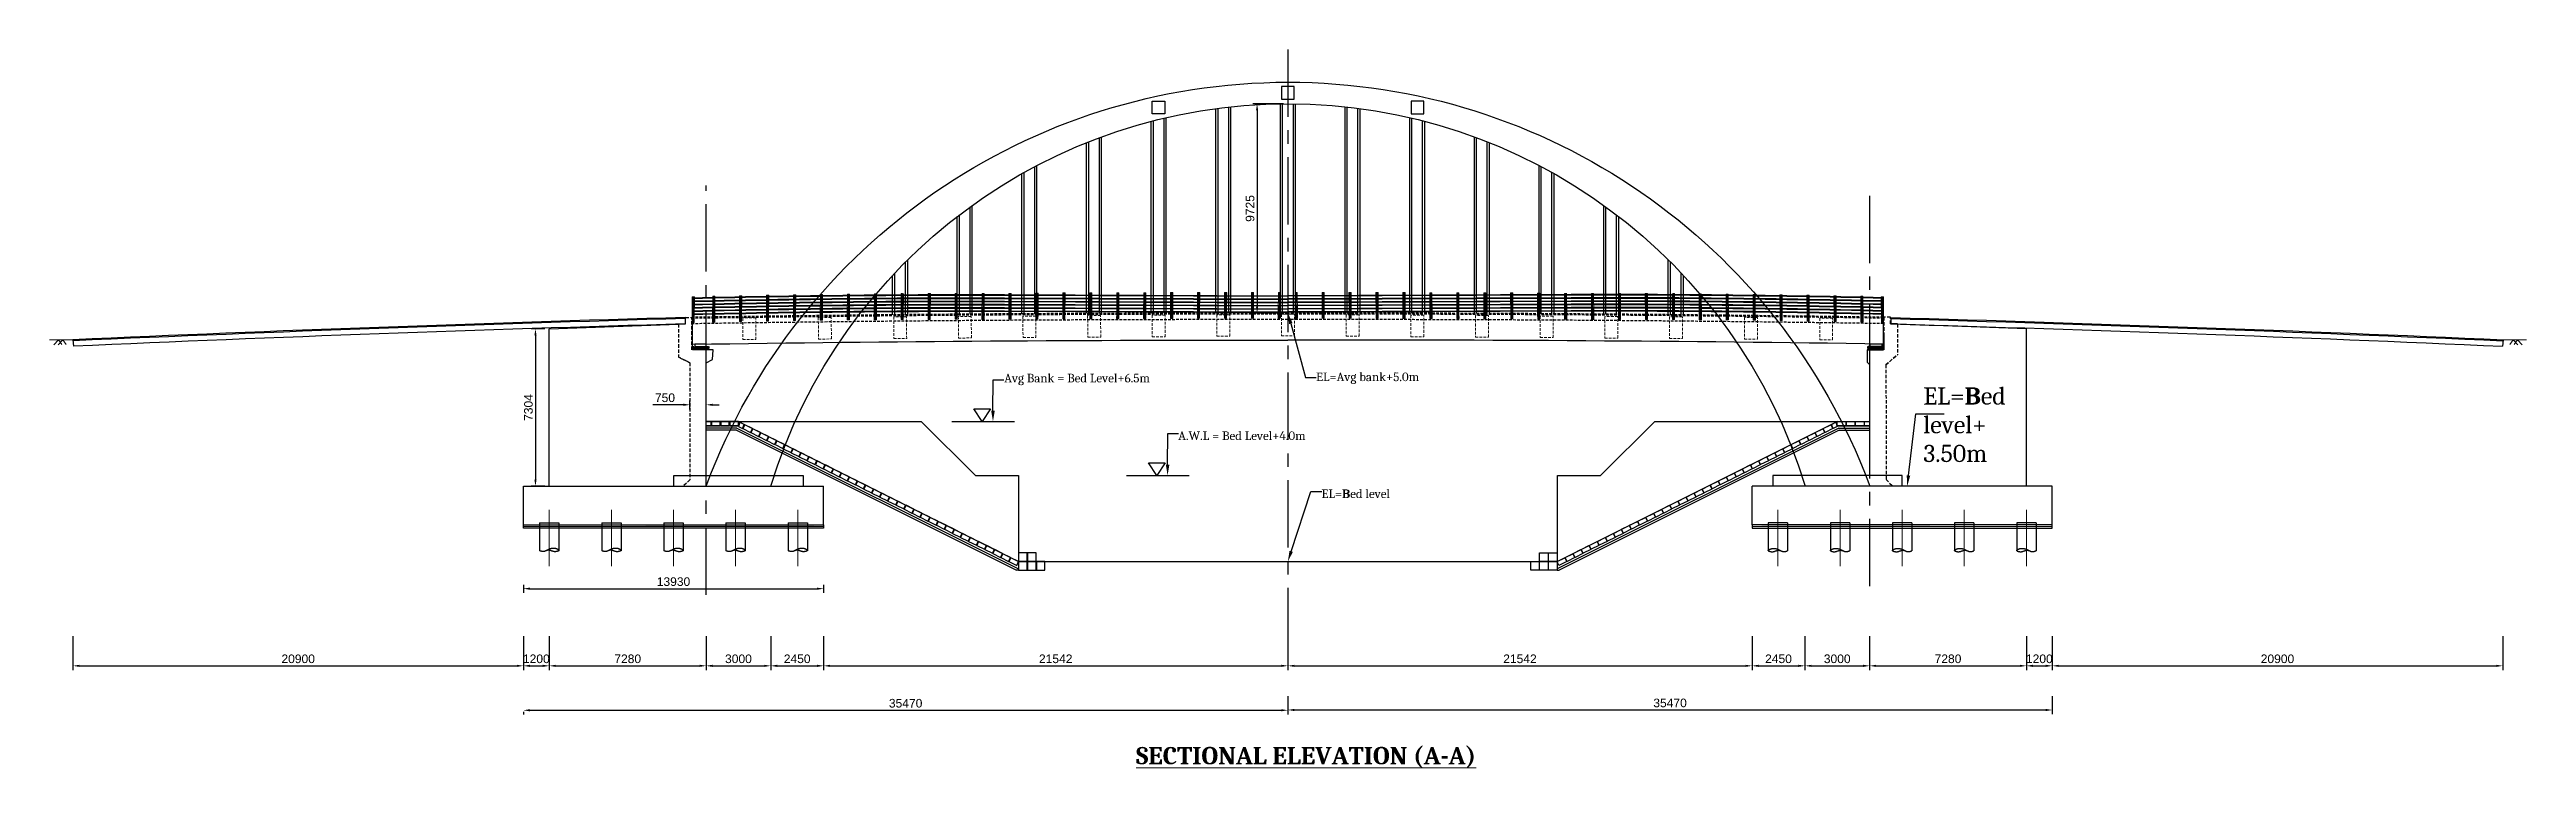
# Model space of a CAD drawing. Header units: millimetres. Extents: x 1231188 to 3867842, y -5478610 to -489530.
# Drawn here: x 3068080 to 3183011, y -2936390 to -2903008 of the extents above; entities that cross this region are included whole.
import ezdxf
from ezdxf import colors
from ezdxf.entities.mleader import LeaderData, LeaderLine
from ezdxf.math import Vec2, Vec3

# ---------------------------------------------------------------- set-up
doc = ezdxf.new("R2010")
doc.units = ezdxf.units.MM
doc.header["$LTSCALE"] = 25
doc.header["$MEASUREMENT"] = 0
doc.header["$PDMODE"] = 3
for name, pattern in [('CENTER', [2, 1.25, -0.25, 0.25, -0.25]), ('CENTER2', [1.125, 0.75, -0.125, 0.125, -0.125]), ('DASHED2', [0.375, 0.25, -0.125]), ('HIDDEN', [0.375, 0.25, -0.125])]:
    doc.linetypes.add(name, pattern=pattern)
doc.layers.get('Defpoints').update_dxf_attribs({"color": 230, "lineweight": 9})
for name, color, linetype in [('ABUTMENT', 1, 'Continuous'), ('bearing', 7, 'Continuous'), ('breasing', 4, 'Continuous'), ('con-outline', 7, 'Continuous'), ('Deck _Hidden', 7, 'DASHED2'), ('Girder _Hidden', 8, 'DASHED2'), ('Hatch 1', 14, 'Continuous'), ('pedestal', 7, 'Continuous'), ('Pile Cap', 21, 'Continuous'), ('Railling_1', 8, 'Continuous'), ('Restraint-1', 8, 'DASHED2'), ('SLOPEEARTH', 3, 'Continuous'), ('Suspender', 3, 'Continuous'), ('WC_Hidden', 8, 'DASHED2')]:
    doc.layers.add(name, color=color, linetype=linetype)
for name, color, linetype, lineweight in [('Center line', 252, 'CENTER', 9), ('COLUMN', 1, 'Continuous', 25), ('Con_Hidden', 8, 'DASHED2', 9), ('DIM', 8, 'Continuous', 13), ('DIMEN', 255, 'Continuous', 9), ('grid', 114, 'CENTER2', 20), ('HATCH', 191, 'Continuous', 9), ('HOUSEP1', 7, 'Continuous', 15), ('PILE', 214, 'Continuous', 30), ('Railing', 8, 'Continuous', 0), ('text', 7, 'Continuous', 18), ('WALL', 10, 'Continuous', 25), ('x section', 3, 'Continuous', 30)]:
    doc.layers.add(name, color=color, linetype=linetype, lineweight=lineweight)
doc.styles.add('ARIAL', font='arial.ttf', dxfattribs={"height": 400})
doc.styles.get("Standard").update_dxf_attribs({"font": 'swissl.ttf'})
doc.dimstyles.new('dim-50', dxfattribs={"dimtxt": 200, "dimasz": 200, "dimexe": 20, "dimexo": 20, "dimgap": 0.09, "dimtad": 0, "dimdec": 0, "dimzin": 0, "dimdsep": 46, "dimtxsty": 'Standard', "dimcen": 0.09, "dimclrd": 5, "dimclrt": 5, "dimazin": 0, "dimtfac": 1, "dimtdec": 0, "dimtofl": 0, "dimtmove": 0, "dimatfit": 3, "dimfxl": 1, "dimtolj": 1, "dimtzin": 0, "dimarcsym": 0})
pattern_1 = [(50, (-7724980.62, -8480515.04), (157.7972402, -13.8054697), [16.5, -181.5]), (355, (-7724980.62, -8480515.04), (-30.5252934, 165.4822694), [13.2, -145.2]), (100.4514, (-7724967.47, -8480516.19), (127.272064, 151.6766993), [14.0228418, -154.2512646]), (46.1842, (-7724980.62, -8480471.04), (234.7930307, -36.414183), [24.75, -272.25]), (96.6356, (-7724961.05, -8480474.08), (205.6257952, 214.3059316), [21.0342634, -231.37686]), (351.1842, (-7724980.62, -8480471.04), (205.625628, 214.306092), [19.8, -217.8]), (21, (-7724958.62, -8480482.04), (131.3195515, -88.576156), [16.5, -181.5]), (326, (-7724958.62, -8480482.04), (53.529373, 159.53301), [13.2, -145.2]), (71.4514, (-7724947.67, -8480489.42), (184.8489783, 70.9567093), [14.0228418, -154.2512646]), (37.5, (-7724980.615, -8480515.04), (2.67516817, 73.23664784), [0, -143.44, 0, -147.4, 0, -145.75]), (7.5, (-7724980.615, -8480515.04), (57.87529824, 86.7705766), [0, -84.04, 0, -140.14, 0, -55.55]), (327.5, (-7725029.675, -8480515.04), (117.44093596, -4.96207178), [0, -55, 0, -171.6, 0, -227.7]), (317.5, (-7725051.68, -8480515.04), (128.30095726, 22.0230961), [0, -71.5, 0, -113.96, 0, -161.7])]

msp = doc.modelspace()

# ---------------------------------------------------------------- texts
at = {"layer": 'DIMEN', "ltscale": 100, "insert": (3155023.1, -2922169.9, 46691.8), "char_height": 800, "width": 4564.156, "attachment_point": 7}
msp.add_mtext('\\pxt0.11905;{\\fCambria|b0|i0|c0|p18;\\C256;\\c0;EL=\\fCambria|b1|i0|c0|p18;B\\fCambria|b0|i0|c0|p18;ed level+\\P3.50m}', dxfattribs=at)
at = {"layer": 'text', "ltscale": 100, "char_height": 400, "width": 12349.105, "attachment_point": 7, "style": 'ARIAL'}
for s, insert in [('\\pxt0.11905;{\\fCambria|b0|i0|c0|p18;\\C256;\\c0;Avg Bank = Bed Level+6.5m}', (3112377.3, -2918595)), ('\\pxt0.11905;{\\fCambria|b0|i0|c0|p18;\\C256;\\c0;EL=Avg bank+5.0m}', (3126845, -2918536.8)), ('\\pxt0.11905;{\\fCambria|b0|i0|c0|p18;\\C256;\\c0;A.W.L = Bed Level+4.0m}', (3120449.3, -2921143.4)), ('\\pxt0.11905;{\\fCambria|b0|i0|c0|p18;\\C256;\\c0;EL=\\fCambria|b1|i0|c0|p18;B\\fCambria|b0|i0|c0|p18;ed level}', (3127096.3, -2923837.9))]:
    msp.add_mtext(s, dxfattribs=dict(at, insert=insert))
at = {"layer": 'text', "linetype": 'ByBlock', "ltscale": 100, "insert": (3118497.4, -2935392.5), "char_height": 800, "width": 31553.754, "attachment_point": 1, "style": 'ARIAL'}
msp.add_mtext('{\\fCambria|b1|i0|c0|p18;\\LSECTIONAL ELEVATION (A-A)}', dxfattribs=at)

# ---------------------------------------------------------------- blocks, each defined once
blk = doc.blocks.new('Railing')
at = {"layer": 'Railing', "linetype": 'Continuous', "ltscale": 100}
for p, q in [((136657, 473126), (136657, 472128)), ((136757, 473126), (136757, 472128)), ((136657, 472128), (136657, 471928)), ((136657, 472128), (136757, 472128)), ((136657, 471928), (136757, 471928)), ((136757, 472128), (136757, 471928))]:
    blk.add_line(p, q, dxfattribs=at)
at = {"layer": 'Railing', "color": 5, "linetype": 'Continuous', "ltscale": 100}
for p, q in [((136702, 471928), (136702, 473126)), ((136707, 471928), (136707, 473128)), ((136712, 471928), (136712, 473126))]:
    blk.add_line(p, q, dxfattribs=at)
at = {"layer": 'Railing', "color": 5}
for p, q in [((136677, 472076), (136665, 472076)), ((136677, 471976), (136665, 471976)), ((136677, 472076), (136677, 472089)), ((136677, 472076), (136677, 472061)), ((136677, 472076), (136691, 472076)), ((136677, 471976), (136677, 471989)), ((136677, 471976), (136677, 471961)), ((136677, 471976), (136691, 471976)), ((136737, 472076), (136723, 472076)), ((136737, 471976), (136723, 471976)), ((136737, 472076), (136737, 472089)), ((136737, 472076), (136737, 472061)), ((136737, 472076), (136748, 472076)), ((136737, 471976), (136737, 471989)), ((136737, 471976), (136737, 471961)), ((136737, 471976), (136748, 471976))]:
    blk.add_line(p, q, dxfattribs=at)
for centre in [(136677, 472076), (136677, 471976), (136737, 472076), (136737, 471976)]:
    blk.add_circle(centre, 6.69, dxfattribs=at)
at = {"layer": 'Railing', "linetype": 'Continuous', "ltscale": 100}
for points in [[(136657, 473128), (136657, 473128), (136657, 473127), (136657, 473126), (136679, 473126), (136702, 473126), (136702, 473120), (136702, 473114), (136704, 473114), (136707, 473114), (136707, 473121), (136707, 473128), (136682, 473128), (136657, 473128)], [(136757, 473128), (136757, 473128), (136757, 473127), (136757, 473126), (136734, 473126), (136712, 473126), (136712, 473120), (136712, 473114), (136709, 473114), (136707, 473114), (136707, 473121), (136707, 473128), (136732, 473128), (136757, 473128)]]:
    blk.add_open_spline(points, degree=2, knots=[0, 0, 0, 5, 10, 10, 50, 50, 90, 90, 100, 100, 150, 150, 200, 200, 200], dxfattribs=at)
blk.add_open_spline([(136657, 473128), (136732, 473128), (136757, 473128)], degree=2, dxfattribs=at)
blk = doc.blocks.new('wq')
at = {"layer": 'Railling_1', "linetype": 'Continuous', "ltscale": 100}
for points in [[(3152767, -2891022), (3152395, -2891014), (3151894, -2891002), (3151393, -2890992), (3150892, -2890982), (3150391, -2890972), (3149890, -2890962), (3149389, -2890954), (3148888, -2890945), (3148387, -2890937), (3147886, -2890930), (3147385, -2890923), (3146884, -2890917), (3146383, -2890911), (3145882, -2890905), (3145381, -2890900), (3144881, -2890895), (3144380, -2890891), (3143879, -2890888), (3143378, -2890884), (3142877, -2890882), (3142376, -2890879), (3141875, -2890878), (3141374, -2890876), (3140873, -2890875), (3140372, -2890875), (3139871, -2890875), (3139371, -2890876), (3138870, -2890877), (3138369, -2890878), (3125223, -2890930)], [(3152767, -2891047), (3152394, -2891039), (3151893, -2891027), (3151392, -2891017), (3150891, -2891007), (3150390, -2890997), (3149890, -2890987), (3149389, -2890979), (3148888, -2890970), (3148387, -2890962), (3147886, -2890955), (3147385, -2890948), (3146884, -2890942), (3146383, -2890936), (3145882, -2890930), (3145381, -2890925), (3144880, -2890920), (3144379, -2890916), (3143879, -2890913), (3143378, -2890909), (3142877, -2890907), (3142376, -2890904), (3141875, -2890903), (3141374, -2890901), (3140873, -2890900), (3140372, -2890900), (3139871, -2890900), (3139371, -2890901), (3138870, -2890902), (3138369, -2890903), (3125223, -2890955)], [(3152768, -2891172), (3152391, -2891164), (3151890, -2891152), (3151390, -2891142), (3150889, -2891131), (3150388, -2891122), (3149887, -2891112), (3149386, -2891104), (3148886, -2891095), (3148385, -2891087), (3147884, -2891080), (3147383, -2891073), (3146882, -2891067), (3146382, -2891061), (3145881, -2891055), (3145380, -2891050), (3144879, -2891045), (3144378, -2891041), (3143878, -2891038), (3143377, -2891034), (3142876, -2891032), (3142375, -2891029), (3141875, -2891028), (3141374, -2891026), (3140873, -2891025), (3140372, -2891025), (3139871, -2891025), (3139371, -2891026), (3138870, -2891027), (3138369, -2891028), (3125223, -2891080)], [(3152768, -2891197), (3152391, -2891189), (3151890, -2891177), (3151389, -2891167), (3150888, -2891156), (3150388, -2891147), (3149887, -2891137), (3149386, -2891129), (3148885, -2891120), (3148384, -2891112), (3147884, -2891105), (3147383, -2891098), (3146882, -2891092), (3146381, -2891086), (3145880, -2891080), (3145380, -2891075), (3144879, -2891070), (3144378, -2891066), (3143877, -2891063), (3143377, -2891059), (3142876, -2891057), (3142375, -2891054), (3141874, -2891053), (3141374, -2891051), (3140873, -2891050), (3140372, -2891050), (3139871, -2891050), (3139371, -2891051), (3138870, -2891052), (3138369, -2891053), (3125223, -2891105)], [(3152769, -2891322), (3152388, -2891314), (3151887, -2891302), (3151386, -2891292), (3150886, -2891281), (3150385, -2891272), (3149884, -2891262), (3149384, -2891254), (3148883, -2891245), (3148382, -2891237), (3147882, -2891230), (3147381, -2891223), (3146880, -2891217), (3146380, -2891211), (3145879, -2891205), (3145378, -2891200), (3144878, -2891195), (3144377, -2891191), (3143877, -2891188), (3143376, -2891184), (3142875, -2891182), (3142375, -2891179), (3141874, -2891178), (3141373, -2891176), (3140873, -2891175), (3140372, -2891175), (3139871, -2891175), (3139371, -2891176), (3138870, -2891177), (3138370, -2891178), (3125223, -2891230)], [(3152769, -2891347), (3152387, -2891339), (3151887, -2891327), (3151386, -2891317), (3150885, -2891306), (3150385, -2891297), (3149884, -2891287), (3149383, -2891279), (3148883, -2891270), (3148382, -2891262), (3147881, -2891255), (3147381, -2891248), (3146880, -2891242), (3146379, -2891236), (3145879, -2891230), (3145378, -2891225), (3144878, -2891220), (3144377, -2891216), (3143876, -2891213), (3143376, -2891209), (3142875, -2891207), (3142374, -2891204), (3141874, -2891203), (3141373, -2891201), (3140873, -2891200), (3140372, -2891200), (3139871, -2891200), (3139371, -2891201), (3138870, -2891202), (3138370, -2891203), (3125223, -2891255)], [(3152769, -2891472), (3152384, -2891464), (3151884, -2891452), (3151383, -2891442), (3150883, -2891431), (3150382, -2891422), (3149882, -2891412), (3149381, -2891404), (3148881, -2891395), (3148380, -2891387), (3147880, -2891380), (3147379, -2891373), (3146878, -2891367), (3146378, -2891361), (3145877, -2891355), (3145377, -2891350), (3144876, -2891345), (3144376, -2891341), (3143875, -2891338), (3143375, -2891334), (3142874, -2891332), (3142374, -2891329), (3141873, -2891328), (3141373, -2891326), (3140872, -2891325), (3140372, -2891325), (3139872, -2891325), (3139371, -2891326), (3138871, -2891327), (3138370, -2891328), (3125223, -2891380)], [(3152770, -2891497), (3152384, -2891489), (3151883, -2891477), (3151383, -2891467), (3150882, -2891456), (3150382, -2891447), (3149881, -2891437), (3149381, -2891429), (3148880, -2891420), (3148380, -2891412), (3147879, -2891405), (3147379, -2891398), (3146878, -2891392), (3146378, -2891386), (3145877, -2891380), (3145377, -2891375), (3144876, -2891370), (3144376, -2891366), (3143875, -2891363), (3143375, -2891359), (3142874, -2891357), (3142374, -2891354), (3141873, -2891353), (3141373, -2891351), (3140872, -2891350), (3140372, -2891350), (3139872, -2891350), (3139371, -2891351), (3138871, -2891352), (3138370, -2891353), (3125223, -2891405)], [(3152770, -2891623), (3152381, -2891613), (3151880, -2891602), (3151380, -2891592), (3150880, -2891581), (3150379, -2891572), (3149879, -2891562), (3149378, -2891554), (3148878, -2891545), (3148378, -2891537), (3147877, -2891530), (3147377, -2891523), (3146877, -2891517), (3146376, -2891511), (3145876, -2891505), (3145375, -2891500), (3144875, -2891495), (3144375, -2891491), (3143874, -2891488), (3143374, -2891484), (3142874, -2891482), (3142373, -2891479), (3141873, -2891478), (3141373, -2891476), (3140872, -2891475), (3140372, -2891475), (3139872, -2891475), (3139371, -2891476), (3138871, -2891477), (3138371, -2891478), (3125223, -2891530)], [(3152771, -2891648), (3152380, -2891638), (3151880, -2891627), (3151380, -2891617), (3150879, -2891606), (3150379, -2891597), (3149878, -2891587), (3149378, -2891579), (3148878, -2891570), (3148377, -2891562), (3147877, -2891555), (3147377, -2891548), (3146876, -2891542), (3146376, -2891536), (3145876, -2891530), (3145375, -2891525), (3144875, -2891520), (3144374, -2891516), (3143874, -2891513), (3143374, -2891509), (3142873, -2891507), (3142373, -2891504), (3141873, -2891503), (3141373, -2891501), (3140872, -2891500), (3140372, -2891500), (3139872, -2891500), (3139371, -2891501), (3138871, -2891502), (3138371, -2891503), (3125223, -2891555)], [(3152771, -2891773), (3152377, -2891763), (3151877, -2891752), (3151377, -2891742), (3150877, -2891731), (3150376, -2891722), (3149876, -2891712), (3149376, -2891704), (3148876, -2891695), (3148375, -2891687), (3147875, -2891680), (3147375, -2891673), (3146875, -2891667), (3146374, -2891661), (3145874, -2891655), (3145374, -2891650), (3144874, -2891645), (3144373, -2891641), (3143873, -2891638), (3143373, -2891634), (3142873, -2891632), (3142373, -2891629), (3141872, -2891628), (3141372, -2891626), (3140872, -2891625), (3140372, -2891625), (3139872, -2891625), (3139371, -2891626), (3138871, -2891627), (3138371, -2891628), (3125223, -2891680)], [(3152772, -2891798), (3152377, -2891788), (3151877, -2891777), (3151376, -2891767), (3150876, -2891756), (3150376, -2891747), (3149876, -2891737), (3149375, -2891729), (3148875, -2891720), (3148375, -2891712), (3147875, -2891705), (3147374, -2891698), (3146874, -2891692), (3146374, -2891686), (3145874, -2891680), (3145374, -2891675), (3144873, -2891670), (3144373, -2891666), (3143873, -2891663), (3143373, -2891659), (3142873, -2891657), (3142372, -2891654), (3141872, -2891653), (3141372, -2891651), (3140872, -2891650), (3140372, -2891650), (3139872, -2891650), (3139371, -2891651), (3138871, -2891652), (3138371, -2891653), (3125223, -2891705)]]:
    blk.add_lwpolyline(points, dxfattribs=at)
at = {"layer": 'Railling_1', "xscale": -1}
for p, rotation in [((3264163, -3363369), 0.2228000055985024), ((3265413, -3363369), 0.2228000055985024), ((3266663, -3363368), 0.2228000055985024), ((3267913, -3363371), 0.2228000055985024), ((3269163, -3363376), 0.2228000055985024), ((3270413, -3363385), 0.2228000055985024), ((3271663, -3363384), 0.2228000055985024), ((3272913, -3363387), 0.2228000055985024), ((3274163, -3363392), 0.2228000055985024), ((3275413, -3363400), 0.2228000055985024), ((3276663, -3363412), 0.2228000055985024), ((3279045, -3363085), 0.3603301238060918), ((3280295, -3363084), 0.3603301238060918), ((3281545, -3363087), 0.3603301238060918), ((3282795, -3363092), 0.3603301238060918), ((3284045, -3363100), 0.3603301238060918), ((3285295, -3363112), 0.3603301238060918), ((3286545, -3363126), 0.3603301238060918), ((3287795, -3363143), 0.3603301238060918), ((3289046, -3363163), 0.3603301238060918), ((3290296, -3363186), 0.3603301238060918), ((3291546, -3363211), 0.3603301238060918), ((3292496, -3363234), 0.3603301238060918)]:
    blk.add_blockref('Railing', p, dxfattribs=dict(at, rotation=rotation))
blk = doc.blocks.new('*D604')
at = {"layer": 'Defpoints', "color": 0, "lineweight": -2, "ltscale": 150, "transparency": 16777216}
for p in [(3069167, -2930048), (3090068, -2930048), (3090068, -2931624)]:
    blk.add_point(p, dxfattribs=at)
at = {"layer": 'DIM', "color": 0, "lineweight": -2, "ltscale": 150, "transparency": 16777216}
for p, q in [((3069167, -2930248), (3069167, -2931824)), ((3090068, -2930248), (3090068, -2931824))]:
    blk.add_line(p, q, dxfattribs=at)
at = {"layer": 'DIM', "color": 5, "lineweight": -2, "ltscale": 150, "transparency": 16777216}
blk.add_line((3069467, -2931624), (3089768, -2931624), dxfattribs=at)
for points in [[(3069467, -2931574), (3069467, -2931674), (3069167, -2931624)], [(3089768, -2931574), (3089768, -2931674), (3090068, -2931624)]]:
    blk.add_solid(points, dxfattribs=at)
at = {"layer": 'DIM', "color": 2, "ltscale": 150, "transparency": 16777216, "insert": (3079617, -2931300), "char_height": 400, "attachment_point": 5, "style": 'ARIAL'}
blk.add_mtext('\\A1;20900', dxfattribs=at)
blk = doc.blocks.new('*D605')
at = {"layer": 'Defpoints', "color": 0, "lineweight": -2, "ltscale": 150, "transparency": 16777216}
for p in [(3090068, -2930048), (3091268, -2930048), (3091268, -2931624)]:
    blk.add_point(p, dxfattribs=at)
at = {"layer": 'DIM', "color": 0, "lineweight": -2, "ltscale": 150, "transparency": 16777216}
for p, q in [((3090068, -2930248), (3090068, -2931824)), ((3091268, -2930248), (3091268, -2931824))]:
    blk.add_line(p, q, dxfattribs=at)
at = {"layer": 'DIM', "color": 5, "lineweight": -2, "ltscale": 150, "transparency": 16777216}
blk.add_line((3090368, -2931624), (3090968, -2931624), dxfattribs=at)
for points in [[(3090368, -2931574), (3090368, -2931674), (3090068, -2931624)], [(3090968, -2931574), (3090968, -2931674), (3091268, -2931624)]]:
    blk.add_solid(points, dxfattribs=at)
at = {"layer": 'DIM', "color": 2, "ltscale": 150, "transparency": 16777216, "insert": (3090668, -2931300), "char_height": 400, "attachment_point": 5, "style": 'ARIAL'}
blk.add_mtext('\\A1;1200', dxfattribs=at)
blk = doc.blocks.new('*D606')
at = {"layer": 'Defpoints', "color": 0, "lineweight": -2, "ltscale": 150, "transparency": 16777216}
for p in [(3091268, -2930048), (3098548, -2930048), (3098548, -2931624)]:
    blk.add_point(p, dxfattribs=at)
at = {"layer": 'DIM', "color": 0, "lineweight": -2, "ltscale": 150, "transparency": 16777216}
for p, q in [((3091268, -2930248), (3091268, -2931824)), ((3098548, -2930248), (3098548, -2931824))]:
    blk.add_line(p, q, dxfattribs=at)
at = {"layer": 'DIM', "color": 5, "lineweight": -2, "ltscale": 150, "transparency": 16777216}
blk.add_line((3091568, -2931624), (3098248, -2931624), dxfattribs=at)
for points in [[(3091568, -2931574), (3091568, -2931674), (3091268, -2931624)], [(3098248, -2931574), (3098248, -2931674), (3098548, -2931624)]]:
    blk.add_solid(points, dxfattribs=at)
at = {"layer": 'DIM', "color": 2, "ltscale": 150, "transparency": 16777216, "insert": (3094908, -2931300), "char_height": 400, "attachment_point": 5, "style": 'ARIAL'}
blk.add_mtext('\\A1;7280', dxfattribs=at)
blk = doc.blocks.new('*D607')
at = {"layer": 'Defpoints', "color": 0, "lineweight": -2, "ltscale": 150, "transparency": 16777216}
for p in [(3098547, -2930048), (3101546, -2930048), (3101546, -2931624)]:
    blk.add_point(p, dxfattribs=at)
at = {"layer": 'DIM', "color": 0, "lineweight": -2, "ltscale": 150, "transparency": 16777216}
for p, q in [((3098547, -2930248), (3098547, -2931824)), ((3101546, -2930248), (3101546, -2931824))]:
    blk.add_line(p, q, dxfattribs=at)
at = {"layer": 'DIM', "color": 5, "lineweight": -2, "ltscale": 150, "transparency": 16777216}
blk.add_line((3098847, -2931624), (3101246, -2931624), dxfattribs=at)
for points in [[(3098847, -2931574), (3098847, -2931674), (3098547, -2931624)], [(3101246, -2931574), (3101246, -2931674), (3101546, -2931624)]]:
    blk.add_solid(points, dxfattribs=at)
at = {"layer": 'DIM', "color": 2, "ltscale": 150, "transparency": 16777216, "insert": (3100046, -2931300), "char_height": 400, "attachment_point": 5, "style": 'ARIAL'}
blk.add_mtext('\\A1;3000', dxfattribs=at)
blk = doc.blocks.new('*D608')
at = {"layer": 'Defpoints', "color": 0, "lineweight": -2, "ltscale": 150, "transparency": 16777216}
for p in [(3101546, -2930048), (3103997, -2930048), (3103997, -2931624)]:
    blk.add_point(p, dxfattribs=at)
at = {"layer": 'DIM', "color": 0, "lineweight": -2, "ltscale": 150, "transparency": 16777216}
for p, q in [((3101546, -2930248), (3101546, -2931824)), ((3103997, -2930248), (3103997, -2931824))]:
    blk.add_line(p, q, dxfattribs=at)
at = {"layer": 'DIM', "color": 5, "lineweight": -2, "ltscale": 150, "transparency": 16777216}
blk.add_line((3101846, -2931624), (3103697, -2931624), dxfattribs=at)
for points in [[(3101846, -2931574), (3101846, -2931674), (3101546, -2931624)], [(3103697, -2931574), (3103697, -2931674), (3103997, -2931624)]]:
    blk.add_solid(points, dxfattribs=at)
at = {"layer": 'DIM', "color": 2, "ltscale": 150, "transparency": 16777216, "insert": (3102771, -2931300), "char_height": 400, "attachment_point": 5, "style": 'ARIAL'}
blk.add_mtext('\\A1;2450', dxfattribs=at)
blk = doc.blocks.new('*D609')
at = {"layer": 'Defpoints', "color": 0, "lineweight": -2, "ltscale": 150, "transparency": 16777216}
for p in [(3103996, -2930048), (3125538, -2930048), (3125538, -2931624)]:
    blk.add_point(p, dxfattribs=at)
at = {"layer": 'DIM', "color": 0, "lineweight": -2, "ltscale": 150, "transparency": 16777216}
for p, q in [((3103996, -2930248), (3103996, -2931824)), ((3125538, -2930248), (3125538, -2931824))]:
    blk.add_line(p, q, dxfattribs=at)
at = {"layer": 'DIM', "color": 5, "lineweight": -2, "ltscale": 150, "transparency": 16777216}
blk.add_line((3104296, -2931624), (3125238, -2931624), dxfattribs=at)
for points in [[(3104296, -2931574), (3104296, -2931674), (3103996, -2931624)], [(3125238, -2931574), (3125238, -2931674), (3125538, -2931624)]]:
    blk.add_solid(points, dxfattribs=at)
at = {"layer": 'DIM', "color": 2, "ltscale": 150, "transparency": 16777216, "insert": (3114767, -2931300), "char_height": 400, "attachment_point": 5, "style": 'ARIAL'}
blk.add_mtext('\\A1;21542', dxfattribs=at)
blk = doc.blocks.new('*D610')
at = {"layer": 'Defpoints', "color": 0, "lineweight": -2, "ltscale": 150, "transparency": 16777216}
for p in [(3125538, -2930048), (3147080, -2930048), (3147080, -2931624)]:
    blk.add_point(p, dxfattribs=at)
at = {"layer": 'DIM', "color": 0, "lineweight": -2, "ltscale": 150, "transparency": 16777216}
for p, q in [((3125538, -2930248), (3125538, -2931824)), ((3147080, -2930248), (3147080, -2931824))]:
    blk.add_line(p, q, dxfattribs=at)
at = {"layer": 'DIM', "color": 5, "lineweight": -2, "ltscale": 150, "transparency": 16777216}
blk.add_line((3125838, -2931624), (3146780, -2931624), dxfattribs=at)
for points in [[(3125838, -2931574), (3125838, -2931674), (3125538, -2931624)], [(3146780, -2931574), (3146780, -2931674), (3147080, -2931624)]]:
    blk.add_solid(points, dxfattribs=at)
at = {"layer": 'DIM', "color": 2, "ltscale": 150, "transparency": 16777216, "insert": (3136309, -2931300), "char_height": 400, "attachment_point": 5, "style": 'ARIAL'}
blk.add_mtext('\\A1;21542', dxfattribs=at)
blk = doc.blocks.new('*D611')
at = {"layer": 'Defpoints', "color": 0, "lineweight": -2, "ltscale": 150, "transparency": 16777216}
for p in [(3147080, -2930048), (3149530, -2930048), (3149530, -2931624)]:
    blk.add_point(p, dxfattribs=at)
at = {"layer": 'DIM', "color": 0, "lineweight": -2, "ltscale": 150, "transparency": 16777216}
for p, q in [((3147080, -2930248), (3147080, -2931824)), ((3149530, -2930248), (3149530, -2931824))]:
    blk.add_line(p, q, dxfattribs=at)
at = {"layer": 'DIM', "color": 5, "lineweight": -2, "ltscale": 150, "transparency": 16777216}
blk.add_line((3147380, -2931624), (3149230, -2931624), dxfattribs=at)
for points in [[(3147380, -2931574), (3147380, -2931674), (3147080, -2931624)], [(3149230, -2931574), (3149230, -2931674), (3149530, -2931624)]]:
    blk.add_solid(points, dxfattribs=at)
at = {"layer": 'DIM', "color": 2, "ltscale": 150, "transparency": 16777216, "insert": (3148305, -2931300), "char_height": 400, "attachment_point": 5, "style": 'ARIAL'}
blk.add_mtext('\\A1;2450', dxfattribs=at)
blk = doc.blocks.new('*D612')
at = {"layer": 'Defpoints', "color": 0, "lineweight": -2, "ltscale": 150, "transparency": 16777216}
for p in [(3149530, -2930248), (3152530, -2930048), (3152530, -2931624)]:
    blk.add_point(p, dxfattribs=at)
at = {"layer": 'DIM', "color": 0, "lineweight": -2, "ltscale": 150, "transparency": 16777216}
for p, q in [((3149530, -2930448), (3149530, -2931824)), ((3152530, -2930248), (3152530, -2931824))]:
    blk.add_line(p, q, dxfattribs=at)
at = {"layer": 'DIM', "color": 5, "lineweight": -2, "ltscale": 150, "transparency": 16777216}
blk.add_line((3149830, -2931624), (3152230, -2931624), dxfattribs=at)
for points in [[(3149830, -2931574), (3149830, -2931674), (3149530, -2931624)], [(3152230, -2931574), (3152230, -2931674), (3152530, -2931624)]]:
    blk.add_solid(points, dxfattribs=at)
at = {"layer": 'DIM', "color": 2, "ltscale": 150, "transparency": 16777216, "insert": (3151030, -2931300), "char_height": 400, "attachment_point": 5, "style": 'ARIAL'}
blk.add_mtext('\\A1;3000', dxfattribs=at)
blk = doc.blocks.new('*D613')
at = {"layer": 'Defpoints', "color": 0, "lineweight": -2, "ltscale": 150, "transparency": 16777216}
for p in [(3152530, -2930251), (3159810, -2930048), (3159810, -2931624)]:
    blk.add_point(p, dxfattribs=at)
at = {"layer": 'DIM', "color": 0, "lineweight": -2, "ltscale": 150, "transparency": 16777216}
for p, q in [((3152530, -2930451), (3152530, -2931824)), ((3159810, -2930248), (3159810, -2931824))]:
    blk.add_line(p, q, dxfattribs=at)
at = {"layer": 'DIM', "color": 5, "lineweight": -2, "ltscale": 150, "transparency": 16777216}
blk.add_line((3152830, -2931624), (3159510, -2931624), dxfattribs=at)
for points in [[(3152830, -2931574), (3152830, -2931674), (3152530, -2931624)], [(3159510, -2931574), (3159510, -2931674), (3159810, -2931624)]]:
    blk.add_solid(points, dxfattribs=at)
at = {"layer": 'DIM', "color": 2, "ltscale": 150, "transparency": 16777216, "insert": (3156170, -2931300), "char_height": 400, "attachment_point": 5, "style": 'ARIAL'}
blk.add_mtext('\\A1;7280', dxfattribs=at)
blk = doc.blocks.new('*D614')
at = {"layer": 'Defpoints', "color": 0, "lineweight": -2, "ltscale": 150, "transparency": 16777216}
for p in [(3159808, -2930048), (3161008, -2930048), (3161008, -2931624)]:
    blk.add_point(p, dxfattribs=at)
at = {"layer": 'DIM', "color": 0, "lineweight": -2, "ltscale": 150, "transparency": 16777216}
for p, q in [((3159808, -2930248), (3159808, -2931824)), ((3161008, -2930248), (3161008, -2931824))]:
    blk.add_line(p, q, dxfattribs=at)
at = {"layer": 'DIM', "color": 5, "lineweight": -2, "ltscale": 150, "transparency": 16777216}
blk.add_line((3160108, -2931624), (3160708, -2931624), dxfattribs=at)
for points in [[(3160108, -2931574), (3160108, -2931674), (3159808, -2931624)], [(3160708, -2931574), (3160708, -2931674), (3161008, -2931624)]]:
    blk.add_solid(points, dxfattribs=at)
at = {"layer": 'DIM', "color": 2, "ltscale": 150, "transparency": 16777216, "insert": (3160408, -2931300), "char_height": 400, "attachment_point": 5, "style": 'ARIAL'}
blk.add_mtext('\\A1;1200', dxfattribs=at)
blk = doc.blocks.new('*D615')
at = {"layer": 'Defpoints', "color": 0, "lineweight": -2, "ltscale": 150, "transparency": 16777216}
for p in [(3090068, -2933555, 46692), (3125538, -2933555), (3125538, -2933687)]:
    blk.add_point(p, dxfattribs=at)
at = {"layer": 'DIM', "color": 0, "lineweight": -2, "ltscale": 150, "transparency": 16777216}
for p, q in [((3090068, -2933755), (3090068, -2933887)), ((3125538, -2933755), (3125538, -2933887))]:
    blk.add_line(p, q, dxfattribs=at)
at = {"layer": 'DIM', "color": 5, "lineweight": -2, "ltscale": 150, "transparency": 16777216}
blk.add_line((3090368, -2933687), (3125238, -2933687), dxfattribs=at)
for points in [[(3090368, -2933637), (3090368, -2933737), (3090068, -2933687)], [(3125238, -2933637), (3125238, -2933737), (3125538, -2933687)]]:
    blk.add_solid(points, dxfattribs=at)
at = {"layer": 'DIM', "color": 2, "ltscale": 150, "transparency": 16777216, "insert": (3107803, -2933363), "char_height": 400, "attachment_point": 5, "style": 'ARIAL'}
blk.add_mtext('\\A1;35470', dxfattribs=at)
blk = doc.blocks.new('*D616')
at = {"layer": 'Defpoints', "color": 0, "lineweight": -2, "ltscale": 150, "transparency": 16777216}
for p in [(3125538, -2932836), (3161008, -2932836, 46692), (3161008, -2933674)]:
    blk.add_point(p, dxfattribs=at)
at = {"layer": 'DIM', "color": 0, "lineweight": -2, "ltscale": 150, "transparency": 16777216}
for p, q in [((3125538, -2933036), (3125538, -2933874)), ((3161008, -2933036), (3161008, -2933874))]:
    blk.add_line(p, q, dxfattribs=at)
at = {"layer": 'DIM', "color": 5, "lineweight": -2, "ltscale": 150, "transparency": 16777216}
blk.add_line((3125838, -2933674), (3160708, -2933674), dxfattribs=at)
for points in [[(3125838, -2933624), (3125838, -2933724), (3125538, -2933674)], [(3160708, -2933624), (3160708, -2933724), (3161008, -2933674)]]:
    blk.add_solid(points, dxfattribs=at)
at = {"layer": 'DIM', "color": 2, "ltscale": 150, "transparency": 16777216, "insert": (3143273, -2933349), "char_height": 400, "attachment_point": 5, "style": 'ARIAL'}
blk.add_mtext('\\A1;35470', dxfattribs=at)
blk = doc.blocks.new('*D617')
at = {"layer": 'Defpoints', "color": 0, "lineweight": -2, "ltscale": 150, "transparency": 16777216}
for p in [(3090067, -2927661, 46692), (3103997, -2927662, 46692), (3103997, -2928042)]:
    blk.add_point(p, dxfattribs=at)
at = {"layer": 'DIM', "color": 0, "lineweight": -2, "ltscale": 150, "transparency": 16777216}
for p, q in [((3090067, -2927861), (3090067, -2928242)), ((3103997, -2927862), (3103997, -2928242))]:
    blk.add_line(p, q, dxfattribs=at)
at = {"layer": 'DIM', "color": 5, "lineweight": -2, "ltscale": 150, "transparency": 16777216}
blk.add_line((3090367, -2928042), (3103697, -2928042), dxfattribs=at)
for points in [[(3090367, -2927992), (3090367, -2928092), (3090067, -2928042)], [(3103697, -2927992), (3103697, -2928092), (3103997, -2928042)]]:
    blk.add_solid(points, dxfattribs=at)
at = {"layer": 'DIM', "color": 2, "ltscale": 150, "transparency": 16777216, "insert": (3097032, -2927718), "char_height": 400, "attachment_point": 5, "style": 'ARIAL'}
blk.add_mtext('\\A1;13930', dxfattribs=at)
blk = doc.blocks.new('*D620')
at = {"layer": 'Defpoints', "color": 0, "lineweight": -2, "ltscale": 150, "transparency": 16777216}
for p in [(3097796, -2919923), (3098546, -2919504), (3098546, -2919923, 4369)]:
    blk.add_point(p, dxfattribs=at)
at = {"layer": 'DIM', "color": 5, "lineweight": -2, "ltscale": 150, "transparency": 16777216}
for p, q in [((3097496, -2919504), (3096077, -2919504)), ((3098846, -2919504), (3099146, -2919504))]:
    blk.add_line(p, q, dxfattribs=at)
at = {"layer": 'DIM', "color": 0, "lineweight": -2, "ltscale": 150, "transparency": 16777216}
for p, q in [((3097796, -2919723), (3097796, -2919304)), ((3098546, -2919723), (3098546, -2919304))]:
    blk.add_line(p, q, dxfattribs=at)
at = {"layer": 'DIM', "color": 5, "lineweight": -2, "ltscale": 150, "transparency": 16777216}
for points in [[(3097496, -2919454), (3097496, -2919554), (3097796, -2919504)], [(3098846, -2919454), (3098846, -2919554), (3098546, -2919504)]]:
    blk.add_solid(points, dxfattribs=at)
at = {"layer": 'DIM', "color": 2, "ltscale": 150, "transparency": 16777216, "insert": (3096636, -2919180), "char_height": 400, "attachment_point": 5, "style": 'ARIAL'}
blk.add_mtext('\\A1;750', dxfattribs=at)
blk = doc.blocks.new('*D621')
at = {"layer": 'Defpoints', "color": 0, "lineweight": -2, "ltscale": 150, "transparency": 16777216}
for p in [(3091268, -2915979, 46692), (3090627, -2923283), (3091268, -2923283, 46692)]:
    blk.add_point(p, dxfattribs=at)
at = {"layer": 'DIM', "color": 0, "lineweight": -2, "ltscale": 150, "transparency": 16777216}
for p, q in [((3091068, -2915979), (3090427, -2915979)), ((3091068, -2923283), (3090427, -2923283))]:
    blk.add_line(p, q, dxfattribs=at)
at = {"layer": 'DIM', "color": 5, "lineweight": -2, "ltscale": 150, "transparency": 16777216}
blk.add_line((3090627, -2916279), (3090627, -2922983), dxfattribs=at)
for points in [[(3090577, -2916279), (3090677, -2916279), (3090627, -2915979)], [(3090577, -2922983), (3090677, -2922983), (3090627, -2923283)]]:
    blk.add_solid(points, dxfattribs=at)
at = {"layer": 'DIM', "color": 2, "ltscale": 150, "transparency": 16777216, "insert": (3090302, -2919631), "char_height": 400, "attachment_point": 5, "rotation": 90, "style": 'ARIAL'}
blk.add_mtext('\\A1;7304', dxfattribs=at)
blk = doc.blocks.new('*D677')
at = {"layer": 'Defpoints', "color": 0, "lineweight": -2, "ltscale": 150, "transparency": 16777216}
for p in [(3161008, -2930048), (3181908, -2930048), (3181908, -2931624)]:
    blk.add_point(p, dxfattribs=at)
at = {"layer": 'DIM', "color": 0, "lineweight": -2, "ltscale": 150, "transparency": 16777216}
for p, q in [((3161008, -2930248), (3161008, -2931824)), ((3181908, -2930248), (3181908, -2931824))]:
    blk.add_line(p, q, dxfattribs=at)
at = {"layer": 'DIM', "color": 5, "lineweight": -2, "ltscale": 150, "transparency": 16777216}
blk.add_line((3161308, -2931624), (3181608, -2931624), dxfattribs=at)
for points in [[(3161308, -2931574), (3161308, -2931674), (3161008, -2931624)], [(3181608, -2931574), (3181608, -2931674), (3181908, -2931624)]]:
    blk.add_solid(points, dxfattribs=at)
at = {"layer": 'DIM', "color": 2, "ltscale": 150, "transparency": 16777216, "insert": (3171458, -2931300), "char_height": 400, "attachment_point": 5, "style": 'ARIAL'}
blk.add_mtext('\\A1;20900', dxfattribs=at)
blk = doc.blocks.new('*D678')
at = {"layer": 'Defpoints', "color": 0, "lineweight": -2, "ltscale": 150, "transparency": 16777216}
for p in [(3125538, -2905527), (3124111, -2915252), (3125538, -2915252)]:
    blk.add_point(p, dxfattribs=at)
at = {"layer": 'DIM', "color": 0, "lineweight": -2, "ltscale": 150, "transparency": 16777216}
for p, q in [((3125338, -2905527), (3123911, -2905527)), ((3125338, -2915252), (3123911, -2915252))]:
    blk.add_line(p, q, dxfattribs=at)
at = {"layer": 'DIM', "color": 5, "lineweight": -2, "ltscale": 150, "transparency": 16777216}
blk.add_line((3124111, -2905827), (3124111, -2914952), dxfattribs=at)
for points in [[(3124061, -2905827), (3124161, -2905827), (3124111, -2905527)], [(3124061, -2914952), (3124161, -2914952), (3124111, -2915252)]]:
    blk.add_solid(points, dxfattribs=at)
at = {"layer": 'DIM', "color": 2, "ltscale": 150, "transparency": 16777216, "insert": (3123786, -2910389), "char_height": 400, "attachment_point": 5, "rotation": 90, "style": 'ARIAL'}
blk.add_mtext('\\A1;9725', dxfattribs=at)

# ---------------------------------------------------------------- dimensions: what is measured, and where the dimension line sits
at = {"layer": 'DIM', "ltscale": 150}
for base, p1, p2, picture, middle in [((3124110.5, -2915251.6), (3125537.7, -2905526.5), (3125537.7, -2915251.6), '*D678', (3123786.3, -2910389.1)), ((3090626.5, -2923283.1), (3091267.5, -2915979, 46691.6), (3091267.5, -2923283.1, 46691.8), '*D621', (3090302.1, -2919631))]:
    dim = msp.add_linear_dim(base=base, p1=p1, p2=p2, angle=90, dimstyle='dim-50', override={"dimtxt": 300, "dimasz": 300, "dimexe": 200, "dimexo": 200, "dimgap": 120, "dimtad": 1, "dimtxsty": 'ARIAL', "dimclrt": 2}, dxfattribs=at)
    dim.commit()
    dim.dimension.update_dxf_attribs({"geometry": picture, "text_midpoint": middle})
for base, p1, p2, picture, middle in [((3098545.5, -2919504.2), (3097795.7, -2919923), (3098545.5, -2919923, 4369), '*D620', (3096636.1, -2919504.2)), ((3091267.5, -2931624.5), (3090067.5, -2930047.5), (3091267.5, -2930047.5), '*D605', (3090667.5, -2931624.5)), ((3161008, -2931624.5), (3159808, -2930047.5), (3161008, -2930047.5), '*D614', (3160408, -2931624.5))]:
    dim = msp.add_linear_dim(base=base, p1=p1, p2=p2, dimstyle='dim-50', override={"dimtxt": 300, "dimasz": 300, "dimexe": 200, "dimexo": 200, "dimgap": 120, "dimtad": 1, "dimtxsty": 'ARIAL', "dimclrt": 2}, dxfattribs=at)
    dim.commit()
    dim.dimension.update_dxf_attribs({"geometry": picture, "text_midpoint": middle, "dimtype": 160})
for base, p1, p2, picture, middle in [((3103996.5, -2928042.5), (3090066.5, -2927661.3, 46691.8), (3103996.5, -2927661.5, 46691.8), '*D617', (3097031.5, -2927718.1)), ((3090067.5, -2931624.5), (3069167.1, -2930047.5), (3090067.5, -2930047.5), '*D604', (3079617.3, -2931300.3)), ((3098547.5, -2931624.5), (3091267.5, -2930047.5), (3098547.5, -2930047.5), '*D606', (3094907.5, -2931300.3)), ((3101546.1, -2931624.5), (3098546.5, -2930047.5), (3101546.1, -2930047.5), '*D607', (3100046.3, -2931300.1)), ((3103996.5, -2931624.5), (3101546.1, -2930047.5), (3103996.5, -2930047.5), '*D608', (3102771.3, -2931300.3)), ((3125537.7, -2931624.5), (3103995.5, -2930047.5), (3125537.7, -2930047.5), '*D609', (3114766.6, -2931300.3)), ((3147080, -2931624.5), (3125537.7, -2930047.5), (3147080, -2930047.5), '*D610', (3136308.9, -2931300.3)), ((3149529.9, -2931624.5), (3147080, -2930047.5), (3149529.9, -2930047.5), '*D611', (3148304.9, -2931300.3)), ((3152529.5, -2931624.5), (3149529.9, -2930248.5), (3152529.5, -2930047.5), '*D612', (3151029.7, -2931300.1)), ((3159809.9723, -2931624.5), (3152529.5094, -2930251), (3159809.9723, -2930047.5), '*D613', (3156169.7408, -2931300.2708)), ((3181907.9, -2931624.5), (3161008, -2930047.5), (3181907.9, -2930047.5), '*D677', (3171458, -2931300.3)), ((3161008, -2933673.5), (3125537.7, -2932835.5), (3161008, -2932835.5, 46691.8), '*D616', (3143272.9, -2933349.1)), ((3125537.7, -2933687), (3090067.5, -2933555, 46691.8), (3125537.7, -2933555), '*D615', (3107802.6, -2933362.6))]:
    dim = msp.add_linear_dim(base=base, p1=p1, p2=p2, dimstyle='dim-50', override={"dimtxt": 300, "dimasz": 300, "dimexe": 200, "dimexo": 200, "dimgap": 120, "dimtad": 1, "dimtxsty": 'ARIAL', "dimclrt": 2}, dxfattribs=at)
    dim.commit()
    dim.dimension.update_dxf_attribs({"geometry": picture, "text_midpoint": middle})

# ---------------------------------------------------------------- hatches: boundary and pattern name
at = {"layer": 'HATCH', "linetype": 'ByBlock', "ltscale": 100}
h = msp.add_hatch(dxfattribs=at)
h.set_pattern_fill('AR-CONC', color=256, scale=22, style=0)
h.set_pattern_definition(pattern_1)
h.paths.add_polyline_path([(3095733.5, -2925084.6), (3095733.5, -2925159.6), (3103545.5, -2925159.6), (3103545.5, -2925084.6)])
h = msp.add_hatch(dxfattribs=at)
h.set_pattern_fill('AR-CONC', color=256, scale=22, style=0)
h.set_pattern_definition(pattern_1)
h.paths.add_polyline_path([(3155341.9, -2925084.6), (3155341.9, -2925159.6), (3147530, -2925159.6), (3147530, -2925084.6)])
at = {"layer": 'Hatch 1', "ltscale": 20}
h = msp.add_hatch(dxfattribs=at)
h.set_pattern_fill('ANSI31', color=256, scale=10, angle=-0.032423)
h.set_pattern_definition([(44.9675773, (-2139964.984, -356404), (-22.43793229, 22.46334113), [])])
h.paths.add_polyline_path([(3098659, -2916801.7), (3097908.9, -2916801.7), (3097908.9, -2916951.7), (3098659, -2916951.7)])
h = msp.add_hatch(dxfattribs=at)
h.set_pattern_fill('ANSI31', color=256, scale=10, angle=-0.032423)
h.set_pattern_definition([(44.9675773, (-2139986.704, -356404.315), (-22.43793229, 22.46334113), [])])
h.paths.add_polyline_path([(3152451.5, -2916796.2), (3153181.7, -2916796.1), (3153181.8, -2916946.1), (3152451.6, -2916946.2)])

# ---------------------------------------------------------------- linework, layer by layer
at = {"layer": 'ABUTMENT', "ltscale": 20}
for p, q in [((3091267.5, -2915979, 46691.8), (3097267.5, -2915758.3, 4140.2)), ((3159808, -2915977.5, 46691.8), (3153808, -2915758.3, 4140.2)), ((3091267.5, -2923283.1, 46691.8), (3091267.5, -2915979, 46691.6)), ((3159808, -2923283.1, 46691.8), (3159808, -2915977.5, 46691.8))]:
    msp.add_line(p, q, dxfattribs=at)
at = {"layer": 'ABUTMENT', "linetype": 'DASHED2', "ltscale": 25}
for p, q in [((3097587.4, -2915449.2, 46777.2), (3097887.1, -2915442.8, 46691.8)), ((3097587.4, -2915749.7, 4140.2), (3097587.4, -2915449.2, 46777.2)), ((3097886.9, -2916951.7, 68040.5), (3097886.9, -2915442.8, 68040.5)), ((3153501.4, -2915443.2, 46777.2), (3153201.7, -2915436.8, 46691.8)), ((3153201.8, -2916297.9, 68040.5), (3153201.8, -2915436.8, 68040.5)), ((3153501.4, -2915743.8, 4140.2), (3153501.4, -2915443.2, 46777.2)), ((3097797.1, -2917553.8, 63770.8), (3097267.5, -2917289, 63770.8)), ((3153292, -2917648), (3153821.5, -2917177.5))]:
    msp.add_line(p, q, dxfattribs=at)
for points, elevation in [([(3097567.4, -2915749.7), (3097267.5, -2915758.3), (3097267.5, -2917289)], 4140.2), ([(3153521.3, -2915743.7), (3153821.1, -2915752.2), (3153821.5, -2917177.5)], 4140.2), ([(3098545.5, -2923283.1), (3098545.5, -2921454.2)], 4369)]:
    msp.add_lwpolyline(points, dxfattribs=dict(at, elevation=elevation))
at = {"layer": 'ABUTMENT', "ltscale": 20}
for points, elevation in [([(3097267.5, -2915758.3), (3097567.4, -2915749.7), (3097587.4, -2915749.7)], 4140.2), ([(3153808, -2915758.3), (3153508.1, -2915749.7), (3153488.1, -2915749.7)], 4140.2), ([(3098545.5, -2917554.1), (3098545.5, -2917554.1), (3098845.5, -2917404.1), (3098867.3, -2916952), (3097908.9, -2916951.7)], 68139.8), ([(3152543.5, -2917648.5), (3152543.5, -2917648.5), (3152440, -2917548), (3152439.6, -2916946.5), (3153181.8, -2916946.1)], 68139.8), ([(3098545.5, -2921454.2), (3098545.5, -2917554.1)], 4369), ([(3152544.4, -2921448.4), (3152543.5, -2917648.5)], 4369)]:
    msp.add_lwpolyline(points, dxfattribs=dict(at, elevation=elevation))
at = {"layer": 'ABUTMENT', "linetype": 'DASHED2', "ltscale": 25}
for points in [[(3097277.2, -2917293.9), (3097797.1, -2917553.8), (3097793.9, -2922982.8), (3097493.5, -2923282.8)], [(3153741.9, -2917248.2), (3153292, -2917648), (3153296.3, -2922976.8), (3153596.8, -2923276.8)]]:
    msp.add_lwpolyline(points, dxfattribs=at)
at = {"layer": 'bearing', "ltscale": 10, "elevation": -0.2}
for points in [[(3098017.8, -2916801.7), (3098545.5, -2916802), (3098545.5, -2916683), (3098017.8, -2916689)], [(3153092.7, -2916796.1), (3152565, -2916796.5), (3152565, -2916677.5), (3153092.7, -2916683.4)]]:
    msp.add_lwpolyline(points, close=True, dxfattribs=at)
at = {"layer": 'breasing', "linetype": 'HIDDEN', "ltscale": 4000}
for points in [[(3119837.9, -2906001), (3119237.9, -2906001), (3119237.9, -2905401), (3119837.9, -2905401)], [(3125237.7, -2905318.7), (3125837.7, -2905318.7), (3125837.7, -2904718.7), (3125237.7, -2904718.7)], [(3131253.1, -2906001), (3131853.1, -2906001), (3131853.1, -2905401), (3131253.1, -2905401)]]:
    msp.add_lwpolyline(points, close=True, dxfattribs=at)
at = {"layer": 'Center line', "ltscale": 100}
for p, q in [((3091267.5, -2926990.1, 46691.8), (3091267.5, -2924384.3, 46691.8)), ((3094149.5, -2926990.1, 35018.8), (3094149.5, -2924384.3, 35018.8)), ((3097031.5, -2926991.6, 4140.2), (3097031.5, -2924385.9, 4140.2)), ((3099913.5, -2926991.6, 11672.9), (3099913.5, -2924385.9, 11672.9)), ((3102795.5, -2926991.6), (3102795.5, -2924385.9)), ((3148280, -2926991.6), (3148280, -2924385.9)), ((3151162, -2926991.6, 11672.9), (3151162, -2924385.9, 11672.9)), ((3154044, -2926991.6, 4140.2), (3154044, -2924385.9, 4140.2)), ((3156926, -2926990.1, 35018.8), (3156926, -2924384.3, 35018.8)), ((3159808, -2926990.1, 46691.8), (3159808, -2924384.3, 46691.8))]:
    msp.add_line(p, q, dxfattribs=at)
at = {"layer": 'COLUMN', "color": 8, "lineweight": -2, "ltscale": 100}
for p, q in [((3097567.4, -2915449.6, 4140.2), (3097567.4, -2915749.7, 4140.2)), ((3097907.2, -2916292.5), (3097907.2, -2915442.4)), ((3153181.7, -2916946.1), (3153181.4, -2915436.5)), ((3153521.2, -2915443.6, 4140.2), (3153521.3, -2915743.7, 4140.2)), ((3153523.6, -2915449.6, 4140.2), (3153523.6, -2915749.7, 4140.2)), ((3069167.1, -2916483.5, 8280.3), (3069190.6, -2916782.7, 8280.3)), ((3181923.9, -2916483.5, 8280.3), (3181900.4, -2916782.7, 8280.3)), ((3109949, -2920283.1), (3112857.5, -2920283.1)), ((3118051.5, -2922783.1), (3120960, -2922783.1))]:
    msp.add_line(p, q, dxfattribs=at)
at = {"layer": 'COLUMN', "lineweight": 30, "ltscale": 100}
for p, q in [((3090067.5, -2925083.1, 46691.8), (3090067.5, -2923283.1, 46691.8)), ((3090067.5, -2923283.1, 46691.8), (3103995.5, -2923283.1, 46691.8)), ((3103995.5, -2925083.1, 46691.8), (3103995.5, -2923283.1, 46691.8)), ((3147080, -2925083.1, 46691.8), (3147080, -2923283.1, 46691.8)), ((3161008, -2923283.1, 46691.8), (3147080, -2923283.1, 46691.8)), ((3161008, -2925083.1, 46691.8), (3161008, -2923283.1, 46691.8))]:
    msp.add_line(p, q, dxfattribs=at)
for points in [[(3098545.5, -2923283.1), (3098592.1, -2923159.7, -0.69120611), (3152496, -2923152.1), (3152545.5, -2923283.1)], [(3101546.1, -2923283.1), (3101546.1, -2923277.8, -0.73965576), (3149544.9, -2923277.8, -45.2344682)]]:
    msp.add_lwpolyline(points, format="xyb", dxfattribs=at)
at = {"layer": 'COLUMN', "color": 8, "lineweight": -2, "ltscale": 100, "elevation": 4140.2}
for points in [[(3097567.4, -2915449.6, 0.00393803), (3069167.1, -2916483.5, 0.00393678)], [(3097567.4, -2915499.6, 0.00393759), (3069171, -2916533.3, 0.00392186)], [(3097567.4, -2915749.7, 0.00393541), (3069190.6, -2916782.7, 0.00391968)], [(3153523.6, -2915449.6, -0.00393803), (3181923.9, -2916483.5, -0.00393678)], [(3153523.6, -2915499.6, -0.00393759), (3181920, -2916533.3, -0.00392186)], [(3153523.6, -2915749.7, -0.00393541), (3181900.4, -2916782.7, -0.00391968)]]:
    msp.add_lwpolyline(points, format="xyb", dxfattribs=at)
msp.add_lwpolyline([(3153821.1, -2915752.2), (3153521.3, -2915743.7), (3153501.3, -2915743.7)], dxfattribs=at)
at = {"layer": 'COLUMN', "color": 8, "lineweight": -2, "ltscale": 100}
for points in [[(3111354.5, -2920283.1), (3110969, -2919699.4), (3111741.5, -2919699.4), (3111354.5, -2920283.1)], [(3119457, -2922783.1), (3119071.5, -2922199.4), (3119844, -2922199.4), (3119457, -2922783.1)]]:
    msp.add_lwpolyline(points, dxfattribs=at)
at = {"layer": 'COLUMN', "lineweight": 30, "ltscale": 100, "elevation": 4140.2}
for points in [[(3090067.5, -2925084.6), (3103995.5, -2925084.6), (3103995.5, -2925233.1), (3090067.5, -2925233.1)], [(3161008, -2925084.6), (3147080, -2925084.6), (3147080, -2925233.1), (3161008, -2925233.1)]]:
    msp.add_lwpolyline(points, close=True, dxfattribs=at)
at = {"layer": 'con-outline', "linetype": 'DASHED2', "ltscale": 10, "elevation": -0.2}
for points in [[(3098670.9, -2916952), (3097908.9, -2916951.7), (3097908.9, -2916801.7), (3098670.9, -2916802)], [(3152439.6, -2916946.5), (3153181.7, -2916946.1), (3153181.7, -2916796.1), (3152439.6, -2916796.5)]]:
    msp.add_lwpolyline(points, close=True, dxfattribs=at)
at = {"layer": 'Con_Hidden', "ltscale": 20}
for points in [[(3100249.1, -2916474), (3100849.1, -2916474), (3100849.1, -2915474), (3100249.1, -2915474)], [(3103761.2, -2916454.4), (3104361.2, -2916446.9), (3104348.7, -2915447), (3103748.7, -2915454.5)], [(3107251.7, -2916426.5), (3107851.7, -2916424.5), (3107848.4, -2915424.5), (3107248.4, -2915426.5)], [(3110254.2, -2916405), (3110854.2, -2916401.5), (3110848.3, -2915401.5), (3110248.3, -2915405)], [(3113250.5, -2916386), (3113850.5, -2916383), (3113845.5, -2915383), (3113245.5, -2915386)], [(3116257.4, -2916365.5), (3116857.4, -2916360), (3116848.2, -2915360), (3116248.3, -2915365.5)], [(3119244.5, -2916343), (3119844.5, -2916343), (3119844.5, -2915343), (3119244.5, -2915343)], [(3122246, -2916322.5), (3122846, -2916322.5), (3122846, -2915322.5), (3122246, -2915322.5)], [(3125246, -2916299), (3125846, -2916299), (3125846, -2915299), (3125246, -2915299)], [(3128241.5, -2916322.5), (3128841.5, -2916322.5), (3128841.5, -2915322.5), (3128241.5, -2915322.5)], [(3131246.5, -2916344), (3131846.5, -2916344), (3131846.5, -2915344), (3131246.5, -2915344)], [(3134242, -2916362), (3134842, -2916362), (3134842, -2915362), (3134242, -2915362)], [(3137243.5, -2916382.5), (3137843.5, -2916382.5), (3137843.5, -2915382.5), (3137243.5, -2915382.5)], [(3140245, -2916403.5), (3140845, -2916403.5), (3140845, -2915403.5), (3140245, -2915403.5)], [(3143244, -2916423.5), (3143844, -2916423.5), (3143844, -2915423.5), (3143244, -2915423.5)], [(3146730, -2916453), (3147330, -2916453), (3147330, -2915453), (3146730, -2915453)], [(3150216, -2916482.5), (3150816, -2916482.5), (3150816, -2915482.5), (3150216, -2915482.5)]]:
    msp.add_lwpolyline(points, close=True, dxfattribs=at)
at = {"layer": 'Deck _Hidden', "ltscale": 20}
for points in [[(3097907.2, -2915492.4, -0.00414559), (3125545.4, -2915300.6)], [(3097907.2, -2915742.5, -0.00414616), (3125545.1, -2915550.6)], [(3153181.4, -2915486.5, 0.00414559), (3125543.1, -2915300.6)], [(3153181.5, -2915736.5, 0.00414616), (3125543.5, -2915550.6)]]:
    msp.add_lwpolyline(points, format="xyb", dxfattribs=at)
at = {"layer": 'Girder _Hidden', "color": 4, "linetype": 'ByBlock', "ltscale": 15}
for points in [[(3097925.4, -2916692.3, -0.00414559), (3125543.8, -2916500.6, -0.00414559)], [(3153175, -2916686.4, 0.00414103), (3125545, -2916500.6, 0.00414559)]]:
    msp.add_lwpolyline(points, format="xyb", dxfattribs=at)
at = {"layer": 'HATCH', "linetype": 'ByBlock', "ltscale": 100}
for p, q in [((3090067.5, -2925158.1, 46691.8), (3103995.5, -2925158.1, 46691.8)), ((3090067.5, -2925233.1, 46691.8), (3103995.5, -2925233.1, 46691.8)), ((3103995.5, -2925158.1, 46691.8), (3103995.5, -2925083.1, 46691.8)), ((3103995.5, -2925233.1, 46691.8), (3103995.5, -2925158.1, 46691.8)), ((3147080, -2925158.1, 46691.8), (3147080, -2925083.1, 46691.8)), ((3161008, -2925158.1, 46691.8), (3147080, -2925158.1, 46691.8)), ((3147080, -2925233.1, 46691.8), (3147080, -2925158.1, 46691.8)), ((3161008, -2925233.1, 46691.8), (3147080, -2925233.1, 46691.8))]:
    msp.add_line(p, q, dxfattribs=at)
at = {"layer": 'Hatch 1', "ltscale": 20}
for p, q in [((3098544.1, -2920279.4), (3106411.8, -2920278.8)), ((3100045.5, -2920283.1), (3098545.5, -2920283.1)), ((3100045.5, -2920283.1), (3113045.5, -2926783.1)), ((3151045.5, -2920283.1), (3138045.5, -2926783.1)), ((3144677.8, -2920278.9), (3152545.5, -2920278.3)), ((3151030, -2920283.1), (3152530, -2920283.1)), ((3100045.5, -2920483.1), (3098545.5, -2920483.1)), ((3151030, -2920483.1), (3152530, -2920483.1))]:
    msp.add_line(p, q, dxfattribs=at)
at = {"layer": 'HOUSEP1', "ltscale": 100}
for p, q in [((3069167.1, -2916483.5, 4140.2), (3068079.9, -2916483.5, 4140.2)), ((3068493.7, -2916483.5), (3068271.8, -2916718.5)), ((3068695.2, -2916483.5), (3068473.4, -2916718.5)), ((3068493.7, -2916483.5), (3068648.2, -2916708.1)), ((3068695.2, -2916483.5), (3068849.8, -2916708.1)), ((3181923.9, -2916483.5, 4140.2), (3183011.1, -2916483.5, 4140.2)), ((3182395.8, -2916483.5), (3182241.3, -2916708.1)), ((3182395.8, -2916483.5), (3182617.6, -2916718.5)), ((3182597.4, -2916483.5), (3182442.8, -2916708.1)), ((3182597.4, -2916483.5), (3182819.2, -2916718.5))]:
    msp.add_line(p, q, dxfattribs=at)
at = {"layer": 'pedestal', "linetype": 'ByBlock', "ltscale": 100}
for p, q in [((3097045.5, -2922783.1), (3103045.5, -2922783.1)), ((3097045.5, -2923283.1), (3097045.5, -2922783.1)), ((3103045.5, -2922783.1), (3103045.5, -2923283.1)), ((3154045.5, -2922783.1), (3148045.5, -2922783.1)), ((3148045.5, -2922783.1), (3148045.5, -2923283.1)), ((3154045.5, -2923283.1), (3154045.5, -2922783.1))]:
    msp.add_line(p, q, dxfattribs=at)
at = {"layer": 'PILE', "linetype": 'DASHED2', "ltscale": 2000}
for p, q in [((3090817.5, -2924982.8, 46691.8), (3091717.5, -2924982.8, 46691.8)), ((3090817.5, -2924982.8, 46691.8), (3090817.5, -2926282.5, 46691.8)), ((3091717.5, -2924982.8, 46691.8), (3091717.5, -2926282.5, 46691.8)), ((3093699.5, -2924982.8, 35018.8), (3094599.5, -2924982.8, 35018.8)), ((3093699.5, -2924982.8, 35018.8), (3093699.5, -2926282.5, 35018.8)), ((3094599.5, -2924982.8, 35018.8), (3094599.5, -2926282.5, 35018.8)), ((3096581.5, -2924984.3, 4140.2), (3097481.5, -2924984.3, 4140.2)), ((3096581.5, -2924984.3, 4140.2), (3096581.5, -2926284, 4140.2)), ((3097481.5, -2924984.3, 4140.2), (3097481.5, -2926284, 4140.2)), ((3099463.5, -2924984.3, 11672.9), (3100363.5, -2924984.3, 11672.9)), ((3099463.5, -2924984.3, 11672.9), (3099463.5, -2926284, 11672.9)), ((3100363.5, -2924984.3, 11672.9), (3100363.5, -2926284, 11672.9)), ((3102345.5, -2924984.3), (3103245.5, -2924984.3)), ((3102345.5, -2924984.3), (3102345.5, -2926284)), ((3103245.5, -2924984.3), (3103245.5, -2926284)), ((3148730, -2924984.3), (3147830, -2924984.3)), ((3147830, -2924984.3), (3147830, -2926284)), ((3148730, -2924984.3), (3148730, -2926284)), ((3151612, -2924984.3, 11672.9), (3150712, -2924984.3, 11672.9)), ((3150712, -2924984.3, 11672.9), (3150712, -2926284, 11672.9)), ((3151612, -2924984.3, 11672.9), (3151612, -2926284, 11672.9)), ((3154494, -2924984.3, 4140.2), (3153594, -2924984.3, 4140.2)), ((3153594, -2924984.3, 4140.2), (3153594, -2926284, 4140.2)), ((3154494, -2924984.3, 4140.2), (3154494, -2926284, 4140.2)), ((3157376, -2924982.8, 35018.8), (3156476, -2924982.8, 35018.8)), ((3156476, -2924982.8, 35018.8), (3156476, -2926282.5, 35018.8)), ((3157376, -2924982.8, 35018.8), (3157376, -2926282.5, 35018.8)), ((3160258, -2924982.8, 46691.8), (3159358, -2924982.8, 46691.8)), ((3159358, -2924982.8, 46691.8), (3159358, -2926282.5, 46691.8)), ((3160258, -2924982.8, 46691.8), (3160258, -2926282.5, 46691.8))]:
    msp.add_line(p, q, dxfattribs=at)
for points, knots in [([(3091717.5, -2926282.5, 46691.8), (3091717.5, -2926241.2, 46691.8), (3091528.4, -2926137.8, 46691.8), (3091243.3, -2926198, 46691.8), (3091016.4, -2926357.8, 46691.8), (3090865.3, -2926294.2, 46691.8), (3090817.5, -2926282.5, 46691.8)], [0, 0, 0, 0, 244.91372122, 595.5205607, 904.34069592, 1047.31170828, 1047.31170828, 1047.31170828, 1047.31170828]), ([(3091717.5, -2926282.5, 46691.8), (3091717.5, -2926282.5, 46691.8), (3091515, -2926376.2, 46691.8), (3091300.7, -2926235.4, 46691.8), (3091138.4, -2926265.9, 46691.8), (3091119.3, -2926283.3, 46691.8)], [0, 0, 0, 0, 275.40767899, 579.85690998, 760.14161678, 760.14161678, 760.14161678, 760.14161678]), ([(3094599.5, -2926282.5, 35018.8), (3094599.5, -2926241.2, 35018.8), (3094410.4, -2926137.8, 35018.8), (3094125.3, -2926198, 35018.8), (3093898.4, -2926357.8, 35018.8), (3093747.3, -2926294.2, 35018.8), (3093699.5, -2926282.5, 35018.8)], [0, 0, 0, 0, 244.91372122, 595.5205607, 904.34069592, 1047.31170828, 1047.31170828, 1047.31170828, 1047.31170828]), ([(3094599.5, -2926282.5, 35018.8), (3094599.5, -2926282.5, 35018.8), (3094397, -2926376.2, 35018.8), (3094182.7, -2926235.4, 35018.8), (3094020.4, -2926265.9, 35018.8), (3094001.3, -2926283.3, 35018.8)], [0, 0, 0, 0, 275.40767899, 579.85690998, 760.14161678, 760.14161678, 760.14161678, 760.14161678]), ([(3097481.5, -2926284, 4140.2), (3097481.5, -2926242.7, 4140.2), (3097292.4, -2926139.3, 4140.2), (3097007.3, -2926199.5, 4140.2), (3096780.4, -2926359.3, 4140.2), (3096629.3, -2926295.7, 4140.2), (3096581.5, -2926284, 4140.2)], [0, 0, 0, 0, 244.91372122, 595.5205607, 904.34069592, 1047.31170828, 1047.31170828, 1047.31170828, 1047.31170828]), ([(3097481.5, -2926284, 4140.2), (3097481.5, -2926284, 4140.2), (3097279, -2926377.7, 4140.2), (3097064.7, -2926237, 4140.2), (3096902.4, -2926267.4, 4140.2), (3096883.3, -2926284.8, 4140.2)], [0, 0, 0, 0, 275.40767899, 579.85690998, 760.14161678, 760.14161678, 760.14161678, 760.14161678]), ([(3100363.5, -2926284, 11672.9), (3100363.5, -2926242.7, 11672.9), (3100174.4, -2926139.3, 11672.9), (3099889.3, -2926199.5, 11672.9), (3099662.4, -2926359.3, 11672.9), (3099511.3, -2926295.7, 11672.9), (3099463.5, -2926284, 11672.9)], [0, 0, 0, 0, 244.91372122, 595.5205607, 904.34069592, 1047.31170828, 1047.31170828, 1047.31170828, 1047.31170828]), ([(3100363.5, -2926284, 11672.9), (3100363.5, -2926284, 11672.9), (3100161, -2926377.7, 11672.9), (3099946.7, -2926237, 11672.9), (3099784.4, -2926267.4, 11672.9), (3099765.3, -2926284.8, 11672.9)], [0, 0, 0, 0, 275.40767899, 579.85690998, 760.14161678, 760.14161678, 760.14161678, 760.14161678]), ([(3103245.5, -2926284), (3103245.5, -2926242.7), (3103056.4, -2926139.3), (3102771.3, -2926199.5), (3102544.4, -2926359.3), (3102393.3, -2926295.7), (3102345.5, -2926284)], [0, 0, 0, 0, 244.91372122, 595.5205607, 904.34069592, 1047.31170828, 1047.31170828, 1047.31170828, 1047.31170828]), ([(3103245.5, -2926284), (3103245.5, -2926284), (3103043, -2926377.7), (3102828.7, -2926237), (3102666.4, -2926267.4), (3102647.3, -2926284.8)], [0, 0, 0, 0, 275.40767899, 579.85690998, 760.14161678, 760.14161678, 760.14161678, 760.14161678]), ([(3147830, -2926284), (3147830, -2926242.7), (3148019.1, -2926139.3), (3148304.2, -2926199.5), (3148531.1, -2926359.3), (3148682.2, -2926295.7), (3148730, -2926284)], [0, 0, 0, 0, 244.91372122, 595.5205607, 904.34069592, 1047.31170828, 1047.31170828, 1047.31170828, 1047.31170828]), ([(3147830, -2926284), (3147830, -2926284), (3148032.5, -2926377.7), (3148246.8, -2926237), (3148409, -2926267.4), (3148428.2, -2926284.8)], [0, 0, 0, 0, 275.40767899, 579.85690998, 760.14161678, 760.14161678, 760.14161678, 760.14161678]), ([(3150712, -2926284, 11672.9), (3150712, -2926242.7, 11672.9), (3150901.1, -2926139.3, 11672.9), (3151186.2, -2926199.5, 11672.9), (3151413.1, -2926359.3, 11672.9), (3151564.2, -2926295.7, 11672.9), (3151612, -2926284, 11672.9)], [0, 0, 0, 0, 244.91372122, 595.5205607, 904.34069592, 1047.31170828, 1047.31170828, 1047.31170828, 1047.31170828]), ([(3150712, -2926284, 11672.9), (3150712, -2926284, 11672.9), (3150914.5, -2926377.7, 11672.9), (3151128.8, -2926237, 11672.9), (3151291, -2926267.4, 11672.9), (3151310.2, -2926284.8, 11672.9)], [0, 0, 0, 0, 275.40767899, 579.85690998, 760.14161678, 760.14161678, 760.14161678, 760.14161678]), ([(3153594, -2926284, 4140.2), (3153594, -2926242.7, 4140.2), (3153783.1, -2926139.3, 4140.2), (3154068.2, -2926199.5, 4140.2), (3154295.1, -2926359.3, 4140.2), (3154446.2, -2926295.7, 4140.2), (3154494, -2926284, 4140.2)], [0, 0, 0, 0, 244.91372122, 595.5205607, 904.34069592, 1047.31170828, 1047.31170828, 1047.31170828, 1047.31170828]), ([(3153594, -2926284, 4140.2), (3153594, -2926284, 4140.2), (3153796.5, -2926377.7, 4140.2), (3154010.8, -2926237, 4140.2), (3154173, -2926267.4, 4140.2), (3154192.2, -2926284.8, 4140.2)], [0, 0, 0, 0, 275.40767899, 579.85690998, 760.14161678, 760.14161678, 760.14161678, 760.14161678]), ([(3156476, -2926282.5, 35018.8), (3156476, -2926241.2, 35018.8), (3156665.1, -2926137.8, 35018.8), (3156950.2, -2926198, 35018.8), (3157177.1, -2926357.8, 35018.8), (3157328.2, -2926294.2, 35018.8), (3157376, -2926282.5, 35018.8)], [0, 0, 0, 0, 244.91372122, 595.5205607, 904.34069592, 1047.31170828, 1047.31170828, 1047.31170828, 1047.31170828]), ([(3156476, -2926282.5, 35018.8), (3156476, -2926282.5, 35018.8), (3156678.5, -2926376.2, 35018.8), (3156892.8, -2926235.4, 35018.8), (3157055, -2926265.9, 35018.8), (3157074.2, -2926283.3, 35018.8)], [0, 0, 0, 0, 275.40767899, 579.85690998, 760.14161678, 760.14161678, 760.14161678, 760.14161678]), ([(3159358, -2926282.5, 46691.8), (3159358, -2926241.2, 46691.8), (3159547.1, -2926137.8, 46691.8), (3159832.2, -2926198, 46691.8), (3160059.1, -2926357.8, 46691.8), (3160210.2, -2926294.2, 46691.8), (3160258, -2926282.5, 46691.8)], [0, 0, 0, 0, 244.91372122, 595.5205607, 904.34069592, 1047.31170828, 1047.31170828, 1047.31170828, 1047.31170828]), ([(3159358, -2926282.5, 46691.8), (3159358, -2926282.5, 46691.8), (3159560.5, -2926376.2, 46691.8), (3159774.8, -2926235.4, 46691.8), (3159937, -2926265.9, 46691.8), (3159956.2, -2926283.3, 46691.8)], [0, 0, 0, 0, 275.40767899, 579.85690998, 760.14161678, 760.14161678, 760.14161678, 760.14161678])]:
    msp.add_open_spline(points, degree=3, knots=knots, dxfattribs=at)
at = {"layer": 'Pile Cap', "ltscale": 150}
for p, q in [((3090067.5, -2925083.1, 46691.8), (3103995.5, -2925083.1, 46691.8)), ((3161008, -2925083.1, 46691.8), (3147080, -2925083.1, 46691.8))]:
    msp.add_line(p, q, dxfattribs=at)
at = {"layer": 'Restraint-1', "color": 4, "linetype": 'ByBlock', "ltscale": 20}
for p, q in [((3097908.9, -2916951.7, 68040.9), (3097907.2, -2916292.5)), ((3153201.6, -2916946.1, 68040.7), (3153201.8, -2916297.9, 68040.5))]:
    msp.add_line(p, q, dxfattribs=at)
at = {"layer": 'SLOPEEARTH', "color": 0, "linetype": 'CENTER', "lineweight": -3, "ltscale": 100}
for p, q in [((3125537.7, -2903008.5), (3125537.7, -2930285)), ((3098545.5, -2928320), (3098545.5, -2909314.9)), ((3152545.5, -2927924), (3152545.5, -2909314.9))]:
    msp.add_line(p, q, dxfattribs=at)
at = {"layer": 'Suspender'}
for p, q in [((3119198.2, -2915250.6), (3119198.2, -2906342.4)), ((3119298.2, -2915250.6), (3119298.2, -2906316.4)), ((3119798.2, -2915250.6), (3119798.2, -2906193.4)), ((3119898.2, -2915250.6), (3119898.2, -2906170.1)), ((3122198.2, -2915250.6), (3122198.2, -2905750.7)), ((3122298.2, -2915250.6), (3122298.2, -2905737.5)), ((3122798.2, -2915250.6), (3122798.2, -2905677.3)), ((3122898.2, -2915250.6), (3122898.2, -2905666.5)), ((3125195.5, -2915250.6), (3125195.5, -2905529)), ((3125295.5, -2915250.6), (3125295.5, -2905527.8)), ((3125795.5, -2915250.6), (3125795.5, -2905527.8)), ((3125895.5, -2915250.6), (3125895.5, -2905529)), ((3128192.8, -2915250.6), (3128192.8, -2905666.5)), ((3128292.8, -2915250.6), (3128292.8, -2905677.3)), ((3128792.8, -2915250.6), (3128792.8, -2905737.5)), ((3128892.8, -2915250.6), (3128892.8, -2905750.7)), ((3131192.8, -2915250.6), (3131192.8, -2906170.1)), ((3131292.8, -2915250.6), (3131292.8, -2906193.4)), ((3131792.8, -2915250.6), (3131792.8, -2906316.4)), ((3131892.8, -2915250.6), (3131892.8, -2906342.4)), ((3116198.3, -2915250.6), (3116198.3, -2907332)), ((3116298.3, -2915250.6), (3116298.3, -2907292.1)), ((3116798.3, -2915250.6), (3116798.3, -2907100.1)), ((3116898.3, -2915250.6), (3116898.3, -2907063.2)), ((3134192.8, -2915250.6), (3134192.8, -2907063.2)), ((3134292.8, -2915250.6), (3134292.8, -2907100.1)), ((3134792.8, -2915250.6), (3134792.8, -2907292.1)), ((3134892.8, -2915250.6), (3134892.8, -2907332)), ((3113198.3, -2915277.6), (3113198.3, -2908773.6)), ((3113298.3, -2915277.6), (3113298.3, -2908717.4)), ((3113798.3, -2915277.6), (3113798.3, -2908445.3)), ((3113898.3, -2915277.6), (3113898.3, -2908392.6)), ((3137192.7, -2915277.6), (3137192.7, -2908392.6)), ((3137292.7, -2915277.6), (3137292.7, -2908445.3)), ((3137792.7, -2915277.6), (3137792.7, -2908717.4)), ((3137892.7, -2915277.6), (3137892.7, -2908773.6)), ((3110198.3, -2915297.8), (3110198.3, -2910765.4)), ((3110298.3, -2915297.8), (3110298.3, -2910688.5)), ((3110798.3, -2915297.8), (3110798.3, -2910315.9)), ((3110898.3, -2915297.8), (3110898.3, -2910243.7)), ((3140192.7, -2915297.8), (3140192.7, -2910243.7)), ((3140292.7, -2915297.8), (3140292.7, -2910315.9)), ((3140792.7, -2915297.8), (3140792.7, -2910688.5)), ((3140892.7, -2915297.8), (3140892.7, -2910765.4)), ((3107198.4, -2915323.5), (3107198.4, -2913498.3)), ((3107298.4, -2915323.5), (3107298.4, -2913391.8)), ((3107798.4, -2915323.5), (3107798.4, -2912877.3)), ((3107898.4, -2915323.5), (3107898.4, -2912777.9)), ((3143192.6, -2915323.5), (3143192.6, -2912777.9)), ((3143292.6, -2915323.5), (3143292.6, -2912877.3)), ((3143792.6, -2915323.5), (3143792.6, -2913391.8)), ((3143892.6, -2915323.5), (3143892.6, -2913498.3))]:
    msp.add_line(p, q, dxfattribs=at)
at = {"layer": 'WALL', "color": 6, "lineweight": 25}
for p, q in [((3099974.7, -2920583.1), (3098545.5, -2920583.1)), ((3099951.1, -2920683.1), (3098545.5, -2920683.1)), ((3099951.1, -2920683.1), (3112955, -2927185)), ((3099974.7, -2920583.1), (3113045.5, -2927118.5)), ((3151100.8, -2920583.1), (3138030, -2927118.5)), ((3151124.4, -2920683.1), (3138120.5, -2927185)), ((3151100.8, -2920583.1), (3152530, -2920583.1)), ((3151124.4, -2920683.1), (3152530, -2920683.1)), ((3113045.5, -2927183.1), (3112955, -2927185)), ((3138030, -2927183.1), (3138120.5, -2927185))]:
    msp.add_line(p, q, dxfattribs=at)
for points in [[(3098545.5, -2920483.5), (3098773.1, -2920483.5), (3098773.1, -2920283.5), (3098545.5, -2920283.5)], [(3152530, -2920483.5), (3152302.3, -2920483.5), (3152302.3, -2920283.5), (3152530, -2920283.5)]]:
    msp.add_lwpolyline(points, dxfattribs=at)
for points in [[(3098796.4, -2920483.5), (3099196.4, -2920483.5), (3099196.4, -2920283.5), (3098796.4, -2920283.5)], [(3099221.6, -2920483.5), (3099621.6, -2920483.5), (3099621.6, -2920283.5), (3099221.6, -2920283.5)], [(3099645.5, -2920483.1), (3100045.5, -2920483.1), (3100045.5, -2920283.1), (3099645.5, -2920283.1)], [(3100050, -2920508.9), (3100228.9, -2920598.4), (3100318.4, -2920419.5), (3100108.5, -2920314.5)], [(3151025.4, -2920508.9), (3150846.6, -2920598.4), (3150757.1, -2920419.5), (3150967, -2920314.5)], [(3151430, -2920483.1), (3151030, -2920483.1), (3151030, -2920283.1), (3151430, -2920283.1)], [(3151853.8, -2920483.5), (3151453.8, -2920483.5), (3151453.8, -2920283.5), (3151853.8, -2920283.5)], [(3152279.1, -2920483.5), (3151879.1, -2920483.5), (3151879.1, -2920283.5), (3152279.1, -2920283.5)], [(3100245.5, -2920606.7), (3100603.3, -2920785.5), (3100692.7, -2920606.7), (3100334.9, -2920427.8)], [(3100619.8, -2920793.8), (3100977.6, -2920972.7), (3101067, -2920793.8), (3100709.3, -2920614.9)], [(3100994.1, -2920981), (3101351.9, -2921159.9), (3101441.3, -2920981), (3101083.6, -2920802.1)], [(3101368.5, -2921168.1), (3101726.2, -2921347), (3101815.7, -2921168.1), (3101457.9, -2920989.3)], [(3101742.8, -2921355.3), (3102100.6, -2921534.2), (3102190, -2921355.3), (3101832.2, -2921176.4)], [(3102117.1, -2921542.5), (3102474.9, -2921721.4), (3102564.3, -2921542.5), (3102206.6, -2921363.6)], [(3102491.4, -2921729.6), (3102849.2, -2921908.5), (3102938.7, -2921729.6), (3102580.9, -2921550.8)], [(3148584, -2921729.6), (3148226.3, -2921908.5), (3148136.8, -2921729.6), (3148494.6, -2921550.8)], [(3148958.4, -2921542.5), (3148600.6, -2921721.4), (3148511.1, -2921542.5), (3148868.9, -2921363.6)], [(3149332.7, -2921355.3), (3148974.9, -2921534.2), (3148885.5, -2921355.3), (3149243.2, -2921176.4)], [(3149707, -2921168.1), (3149349.2, -2921347), (3149259.8, -2921168.1), (3149617.6, -2920989.3)], [(3150081.3, -2920981), (3149723.6, -2921159.9), (3149634.1, -2920981), (3149991.9, -2920802.1)], [(3150455.7, -2920793.8), (3150097.9, -2920972.7), (3150008.5, -2920793.8), (3150366.2, -2920614.9)], [(3150830, -2920606.7), (3150472.2, -2920785.5), (3150382.8, -2920606.7), (3150740.6, -2920427.8)], [(3102865.8, -2921916.8), (3103223.5, -2922095.7), (3103313, -2921916.8), (3102955.2, -2921737.9)], [(3103240.1, -2922104), (3103597.9, -2922282.9), (3103687.3, -2922104), (3103329.5, -2921925.1)], [(3103614.4, -2922291.1), (3103972.2, -2922470), (3104061.6, -2922291.1), (3103703.9, -2922112.2)], [(3103988.8, -2922478.3), (3104346.5, -2922657.2), (3104436, -2922478.3), (3104078.2, -2922299.4)], [(3104363.1, -2922665.5), (3104720.9, -2922844.3), (3104810.3, -2922665.5), (3104452.5, -2922486.6)], [(3104737.4, -2922852.6), (3105095.2, -2923031.5), (3105184.6, -2922852.6), (3104826.9, -2922673.7)], [(3146338.1, -2922852.6), (3145980.3, -2923031.5), (3145890.8, -2922852.6), (3146248.6, -2922673.7)], [(3146712.4, -2922665.5), (3146354.6, -2922844.3), (3146265.2, -2922665.5), (3146622.9, -2922486.6)], [(3147086.7, -2922478.3), (3146728.9, -2922657.2), (3146639.5, -2922478.3), (3146997.3, -2922299.4)], [(3147461, -2922291.1), (3147103.3, -2922470), (3147013.8, -2922291.1), (3147371.6, -2922112.2)], [(3147835.4, -2922104), (3147477.6, -2922282.9), (3147388.2, -2922104), (3147745.9, -2921925.1)], [(3148209.7, -2921916.8), (3147851.9, -2922095.7), (3147762.5, -2921916.8), (3148120.3, -2921737.9)], [(3105111.7, -2923039.8), (3105469.5, -2923218.7), (3105559, -2923039.8), (3105201.2, -2922860.9)], [(3105486.1, -2923226.9), (3105843.8, -2923405.8), (3105933.3, -2923226.9), (3105575.5, -2923048.1)], [(3105860.4, -2923414.1), (3106218.2, -2923593), (3106307.6, -2923414.1), (3105949.8, -2923235.2)], [(3106234.7, -2923601.3), (3106592.5, -2923780.2), (3106681.9, -2923601.3), (3106324.2, -2923422.4)], [(3106609.1, -2923788.4), (3106966.8, -2923967.3), (3107056.3, -2923788.4), (3106698.5, -2923609.6)], [(3106983.4, -2923975.6), (3107341.2, -2924154.5), (3107430.6, -2923975.6), (3107072.8, -2923796.7)], [(3144092.1, -2923975.6), (3143734.3, -2924154.5), (3143644.9, -2923975.6), (3144002.7, -2923796.7)], [(3144466.4, -2923788.4), (3144108.7, -2923967.3), (3144019.2, -2923788.4), (3144377, -2923609.6)], [(3144840.8, -2923601.3), (3144483, -2923780.2), (3144393.5, -2923601.3), (3144751.3, -2923422.4)], [(3145215.1, -2923414.1), (3144857.3, -2923593), (3144767.9, -2923414.1), (3145125.6, -2923235.2)], [(3145589.4, -2923226.9), (3145231.6, -2923405.8), (3145142.2, -2923226.9), (3145500, -2923048.1)], [(3145963.7, -2923039.8), (3145606, -2923218.7), (3145516.5, -2923039.8), (3145874.3, -2922860.9)], [(3107357.7, -2924162.8), (3107715.5, -2924341.7), (3107804.9, -2924162.8), (3107447.2, -2923983.9)], [(3107732, -2924349.9), (3108089.8, -2924528.8), (3108179.2, -2924349.9), (3107821.5, -2924171)], [(3108106.4, -2924537.1), (3108464.1, -2924716), (3108553.6, -2924537.1), (3108195.8, -2924358.2)], [(3108480.7, -2924724.3), (3108838.5, -2924903.1), (3108927.9, -2924724.3), (3108570.1, -2924545.4)], [(3108855, -2924911.4), (3109212.8, -2925090.3), (3109302.2, -2924911.4), (3108944.5, -2924732.5)], [(3109229.3, -2925098.6), (3109587.1, -2925277.5), (3109676.6, -2925098.6), (3109318.8, -2924919.7)], [(3141846.1, -2925098.6), (3141488.4, -2925277.5), (3141398.9, -2925098.6), (3141756.7, -2924919.7)], [(3142220.5, -2924911.4), (3141862.7, -2925090.3), (3141773.2, -2924911.4), (3142131, -2924732.5)], [(3142594.8, -2924724.3), (3142237, -2924903.1), (3142147.6, -2924724.3), (3142505.3, -2924545.4)], [(3142969.1, -2924537.1), (3142611.3, -2924716), (3142521.9, -2924537.1), (3142879.7, -2924358.2)], [(3143343.4, -2924349.9), (3142985.7, -2924528.8), (3142896.2, -2924349.9), (3143254, -2924171)], [(3143717.8, -2924162.8), (3143360, -2924341.7), (3143270.6, -2924162.8), (3143628.3, -2923983.9)], [(3109603.7, -2925285.8), (3109961.4, -2925464.6), (3110050.9, -2925285.8), (3109693.1, -2925106.9)], [(3109978, -2925472.9), (3110335.8, -2925651.8), (3110425.2, -2925472.9), (3110067.4, -2925294)], [(3110352.3, -2925660.1), (3110710.1, -2925839), (3110799.5, -2925660.1), (3110441.8, -2925481.2)], [(3110726.7, -2925847.2), (3111084.4, -2926026.1), (3111173.9, -2925847.2), (3110816.1, -2925668.4)], [(3111101, -2926034.4), (3111458.8, -2926213.3), (3111548.2, -2926034.4), (3111190.4, -2925855.5)], [(3111475.3, -2926221.6), (3111833.1, -2926400.5), (3111922.5, -2926221.6), (3111564.8, -2926042.7)], [(3139600.2, -2926221.6), (3139242.4, -2926400.5), (3139152.9, -2926221.6), (3139510.7, -2926042.7)], [(3139974.5, -2926034.4), (3139616.7, -2926213.3), (3139527.3, -2926034.4), (3139885, -2925855.5)], [(3140348.8, -2925847.2), (3139991, -2926026.1), (3139901.6, -2925847.2), (3140259.4, -2925668.4)], [(3140723.1, -2925660.1), (3140365.4, -2925839), (3140275.9, -2925660.1), (3140633.7, -2925481.2)], [(3141097.5, -2925472.9), (3140739.7, -2925651.8), (3140650.3, -2925472.9), (3141008, -2925294)], [(3141471.8, -2925285.8), (3141114, -2925464.6), (3141024.6, -2925285.8), (3141382.4, -2925106.9)], [(3111849.6, -2926408.7), (3112207.4, -2926587.6), (3112296.9, -2926408.7), (3111939.1, -2926229.8)], [(3112224, -2926595.9), (3112581.7, -2926774.8), (3112671.2, -2926595.9), (3112313.4, -2926417)], [(3112598.3, -2926783.1), (3112956.1, -2926961.9), (3113045.5, -2926783.1), (3112687.7, -2926604.2)], [(3113045.5, -2926783.1), (3113445.5, -2926783.1), (3113445.5, -2926383.1), (3113045.5, -2926383.1)], [(3113045.5, -2927183.1), (3113445.5, -2927183.1), (3113445.5, -2926783.1), (3113045.5, -2926783.1)], [(3113455.1, -2926783.1), (3113855.1, -2926783.1), (3113855.1, -2926383.1), (3113455.1, -2926383.1)], [(3113455.1, -2927183.1), (3113855.1, -2927183.1), (3113855.1, -2926783.1), (3113455.1, -2926783.1)], [(3113868.8, -2927183.1), (3114268.8, -2927183.1), (3114268.8, -2926783.1), (3113868.8, -2926783.1)], [(3137206.7, -2927183.1), (3136806.7, -2927183.1), (3136806.7, -2926783.1), (3137206.7, -2926783.1)], [(3137620.4, -2926783.1), (3137220.4, -2926783.1), (3137220.4, -2926383.1), (3137620.4, -2926383.1)], [(3137620.4, -2927183.1), (3137220.4, -2927183.1), (3137220.4, -2926783.1), (3137620.4, -2926783.1)], [(3138030, -2926783.1), (3137630, -2926783.1), (3137630, -2926383.1), (3138030, -2926383.1)], [(3138030, -2927183.1), (3137630, -2927183.1), (3137630, -2926783.1), (3138030, -2926783.1)], [(3138477.2, -2926783.1), (3138119.4, -2926961.9), (3138030, -2926783.1), (3138387.7, -2926604.2)], [(3138851.5, -2926595.9), (3138493.7, -2926774.8), (3138404.3, -2926595.9), (3138762.1, -2926417)], [(3139225.8, -2926408.7), (3138868.1, -2926587.6), (3138778.6, -2926408.7), (3139136.4, -2926229.8)]]:
    msp.add_lwpolyline(points, close=True, dxfattribs=at)
at = {"layer": 'WC_Hidden', "ltscale": 20}
for points in [[(3097907.2, -2915442.4, -0.00414548), (3125545.5, -2915250.6)], [(3153168.3, -2915442.4, 0.00414548), (3125530, -2915250.6)]]:
    msp.add_lwpolyline(points, format="xyb", dxfattribs=at)
at = {"layer": 'x section'}
msp.add_lwpolyline([(3106411.8, -2920283.1), (3108520.5, -2920283.1), (3111045.5, -2922783.1), (3113045.5, -2922783.1), (3113045.5, -2926783.1), (3138045.5, -2926783.1), (3138045.5, -2922783.1), (3140045.5, -2922783.1), (3142570.5, -2920283.1), (3144679.2, -2920283.1)], dxfattribs=at)

# ---------------------------------------------------------------- block references
at = {"layer": 'COLUMN', "color": 8, "lineweight": -2, "xscale": -1}
msp.add_blockref('wq', (6250766.9, -23511.5), dxfattribs=at)
at = {"layer": 'COLUMN', "color": 8, "lineweight": -2}
msp.add_blockref('wq', (308.6, -23511.5), dxfattribs=at)

msp.set_redraw_order([(e.dxf.handle, doc.entitydb.next_handle()) for e in msp.query("TEXT MTEXT ATTDEF DIMENSION ARC_DIMENSION")])  # texts and dimensions are drawn at this point

# ---------------------------------------------------------------- leaders
at = {"layer": 'grid', "linetype": 'ByBlock', "lineweight": 0, "ltscale": 100}
ml = msp.add_multileader_mtext('Standard', dxfattribs=at)
ml.set_content('', color=256)
ml.set_leader_properties()
ml.build(insert=Vec2(0, 0))
ml.multileader.update_dxf_attribs({"text_right_attachment_type": 6, "dogleg_length": 500, "arrow_head_size": 500})
ctx = ml.context
ctx.base_point, ctx.char_height, ctx.arrow_head_size, ctx.landing_gap_size, ctx.plane_origin = Vec3(3126858.2, -2918233.8), 0.18, 500, 0.09, Vec3(3126358.2, -2915250.1)
ctx.right_attachment = 6
notes = []
notes.append((ctx, [(0, (1, 1, 0), (3126358.2, -2918233.8), (1, 0), 500, [(0, [(3125545.5, -2915250.6)], 0, [])])]))
ctx.mtext.insert, ctx.mtext.flow_direction = Vec3(3126858.3, -2918233.8), 5
ml = msp.add_multileader_mtext('Standard', dxfattribs=at)
ml.set_content('', color=256)
ml.set_leader_properties()
ml.build(insert=Vec2(0, 0))
ml.multileader.update_dxf_attribs({"text_right_attachment_type": 6, "dogleg_length": 500, "arrow_head_size": 500})
ctx = ml.context
ctx.base_point, ctx.char_height, ctx.arrow_head_size, ctx.landing_gap_size, ctx.plane_origin = Vec3(3112360, -2918340.5), 0.18, 500, 0.09, Vec3(3112675.9, -2920282.5)
ctx.right_attachment = 6
notes.append((ctx, [(0, (1, 1, 0), (3111860, -2918340.5), (1, 0), 500, [(0, [(3111855.5, -2920283.1)], 0, [])])]))
ctx.mtext.insert, ctx.mtext.flow_direction = Vec3(3112360.1, -2918340.4), 5
ml = msp.add_multileader_mtext('Standard', dxfattribs=at)
ml.set_content('', color=256)
ml.set_leader_properties()
ml.build(insert=Vec2(0, 0))
ml.multileader.update_dxf_attribs({"text_right_attachment_type": 6, "dogleg_length": 500, "arrow_head_size": 500})
ctx = ml.context
ctx.base_point, ctx.char_height, ctx.arrow_head_size, ctx.landing_gap_size, ctx.plane_origin = Vec3(3155993.7, -2919920.5, 46691.8), 0.18, 500, 0.09, Vec3(3155097.4, -2923282.5, 46691.8)
ctx.right_attachment = 6
notes.append((ctx, [(0, (1, 1, 0), (3154682, -2919920.5, 46691.8), (1, 0), 1311.7, [(0, [(3154277, -2923283.1, 46691.8)], 0, [])])]))
ctx.mtext.insert, ctx.mtext.flow_direction = Vec3(3155993.8, -2919920.4, 46691.8), 5
ml = msp.add_multileader_mtext('Standard', dxfattribs=at)
ml.set_content('', color=256)
ml.set_leader_properties()
ml.build(insert=Vec2(0, 0))
ml.multileader.update_dxf_attribs({"text_right_attachment_type": 6, "dogleg_length": 500, "arrow_head_size": 500})
ctx = ml.context
ctx.base_point, ctx.char_height, ctx.arrow_head_size, ctx.landing_gap_size, ctx.plane_origin = Vec3(3120462.5, -2920840.5), 0.18, 500, 0.09, Vec3(3120778.4, -2922782.5)
ctx.right_attachment = 6
notes.append((ctx, [(0, (1, 1, 0), (3119962.5, -2920840.5), (1, 0), 500, [(0, [(3119958, -2922783.1)], 0, [])])]))
ctx.mtext.insert, ctx.mtext.flow_direction = Vec3(3120462.6, -2920840.4), 5
ml = msp.add_multileader_mtext('Standard', dxfattribs=at)
ml.set_content('', color=256)
ml.set_leader_properties()
ml.build(insert=Vec2(0, 0))
ml.multileader.update_dxf_attribs({"text_right_attachment_type": 6, "dogleg_length": 500, "arrow_head_size": 500})
ctx = ml.context
ctx.base_point, ctx.char_height, ctx.arrow_head_size, ctx.landing_gap_size, ctx.plane_origin = Vec3(3127109.5, -2923535), 0.18, 500, 0.09, Vec3(3126358.2, -2926782.5)
ctx.right_attachment = 6
notes.append((ctx, [(0, (1, 1, 0), (3126609.5, -2923535), (1, 0), 500, [(0, [(3125537.7, -2926783.1)], 0, [])])]))
ctx.mtext.insert, ctx.mtext.flow_direction = Vec3(3127109.6, -2923534.9), 5
for ctx, leaders in notes:
    for number, flags, end, landing, length, lines in leaders:
        leader = LeaderData()
        leader.index, (leader.has_last_leader_line, leader.has_dogleg_vector, leader.attachment_direction) = number, flags
        leader.last_leader_point, leader.dogleg_vector, leader.dogleg_length = Vec3(end), Vec3(landing), length
        for number, points, colour, breaks in lines:
            line = LeaderLine()
            line.index, line.vertices, line.color, line.breaks = number, Vec3.list(points), colors.encode_raw_color(colour), breaks
            leader.lines.append(line)
        ctx.leaders.append(leader)

doc.saveas('drawing.dxf')
